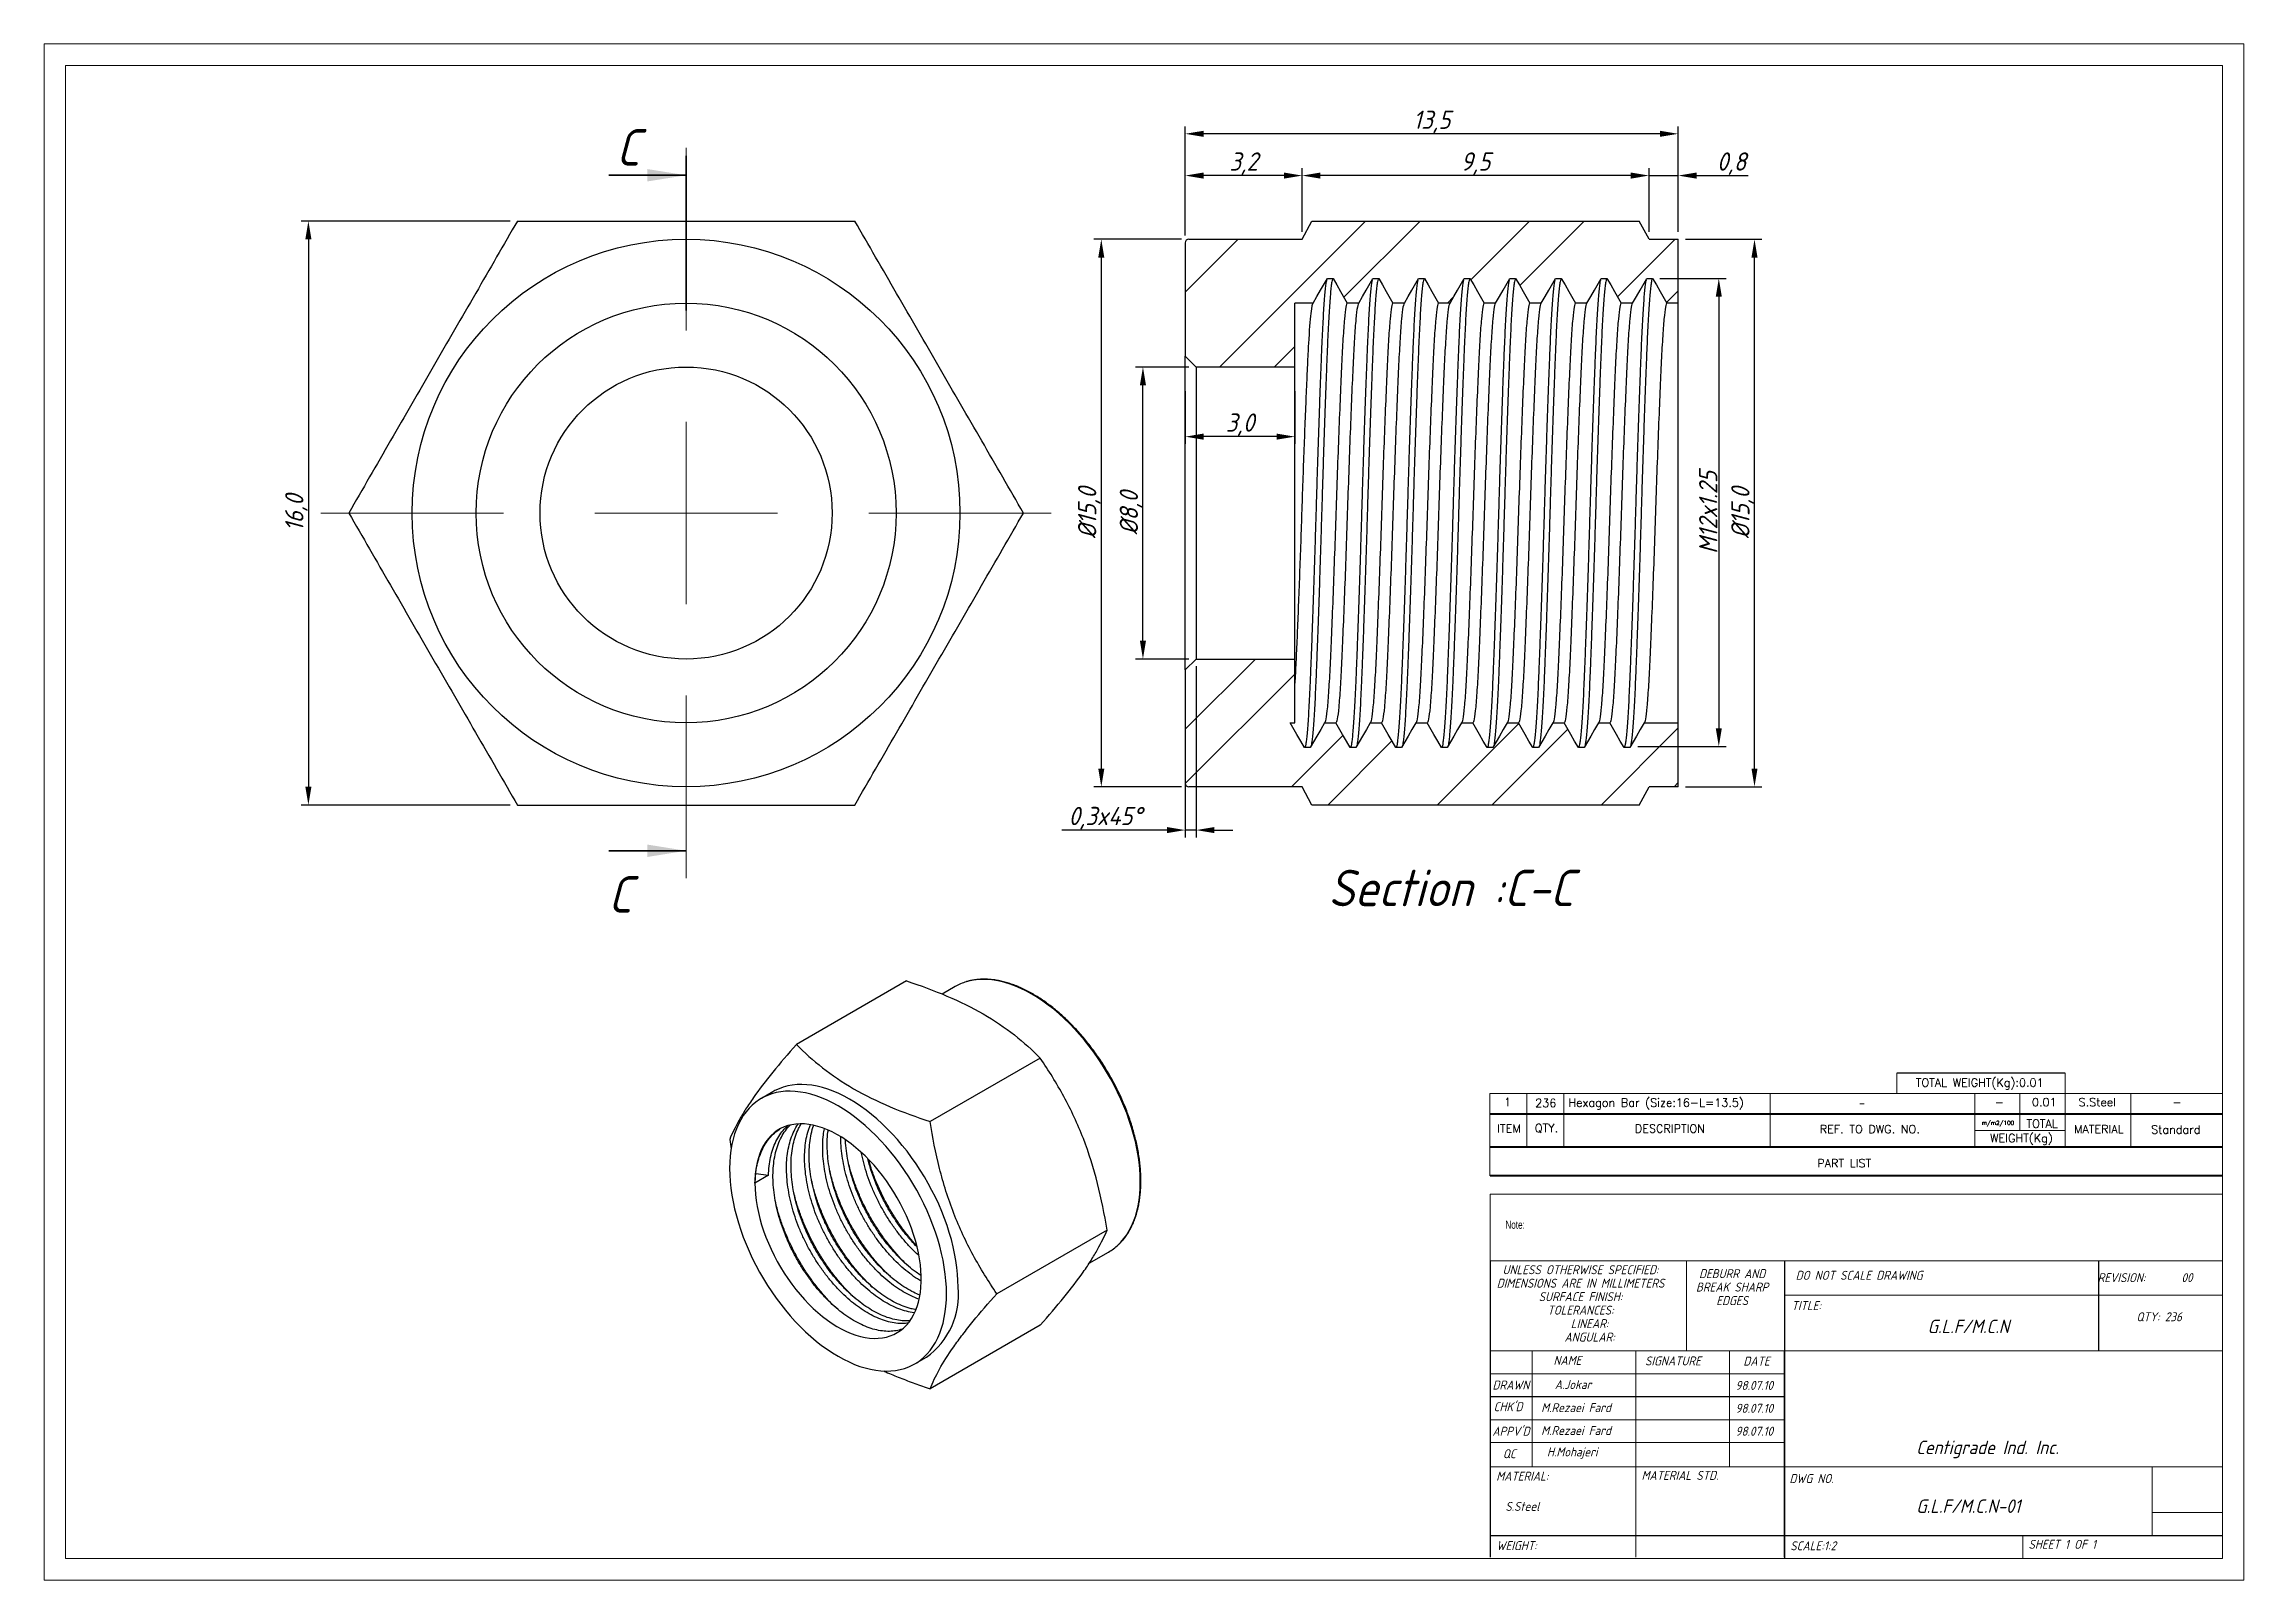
# Model space of a CAD drawing. Header units: millimetres. Extents: x 911 to 1769, y 571 to 864.
# Drawn here: x 911.1 to 971.4, y 591.9 to 633.9 of the extents above; entities that cross this region are included whole.
import ezdxf
from ezdxf.enums import TextEntityAlignment as Align

# ---------------------------------------------------------------- set-up
doc = ezdxf.new("R2010")
doc.units = ezdxf.units.MM
doc.linetypes.add('PHANTOM', pattern=[12.7, 6.35, -1.27, 1.27, -1.27, 1.27, -1.27])
doc.linetypes.add('SLD-Solid', pattern=[0])
doc.layers.add('title', color=7, linetype='Continuous', lineweight=15)
doc.styles.add('GENISO', font='geniso.shx', dxfattribs={"oblique": 15})
doc.styles.add('SLDTEXTSTYLE0', font='TXT', dxfattribs={"width": 0.75})
doc.styles.add('TITLE', font='romans.shx', dxfattribs={"height": 2.5})
doc.dimstyles.new('Scale', dxfattribs={"dimscale": 0.2, "dimtxt": 2.5, "dimasz": 2.5, "dimexe": 1, "dimexo": 1, "dimgap": 0.2, "dimtad": 1, "dimdec": 1, "dimzin": 0, "dimtxsty": 'GENISO', "dimcen": 2.5, "dimclrd": 1, "dimclre": 1, "dimclrt": 7, "dimadec": 0, "dimazin": 0, "dimtfac": 1, "dimtdec": 1, "dimtmove": 0, "dimatfit": 3, "dimfxl": 1, "dimtzin": 0, "dimlwd": -1, "dimlwe": -1, "dimarcsym": 0})
pattern_1 = [(45, (903.445, 540.3032), (-2.24506, 2.24506), []), (45, (904.9416, 540.3032), (-2.24506, 2.24506), [])]

msp = doc.modelspace()

# ---------------------------------------------------------------- texts
at = {"color": 7, "attachment_point": 5, "style": 'GENISO'}
for s, insert, char_height in [('C', (927.1220847, 631.1043954), 1), ('C', (926.9057646, 610.6393088), 1), ('Section :C-C', (949.6621335, 610.8144155), 1), ('DIMENSIONS ARE IN MILLIMETERS', (953.2135607, 599.9867764), 0.246092382), ('UNLESS OTHERWISE SPECIFIED:', (953.2135607, 600.355915), 0.246092382), ('DEBURR AND', (957.3644454, 600.2491042), 0.24609238), ('DO NOT SCALE DRAWING', (960.8406327, 600.2026283), 0.246092382), ('REVISION:       00', (968.6723552, 600.1393649), 0.246092382), ('SURFACE FINISH:', (953.2135607, 599.6176378), 0.246092382), ('BREAK SHARP', (957.3644454, 599.8799657), 0.246092382), ('EDGES', (957.3644454, 599.5108271), 0.24609238), ('TITLE:', (959.3955686, 599.3725018), 0.24609238), ('TOLERANCES:', (953.2135607, 599.2484993), 0.246092382), ('LINEAR:', (953.4627292, 598.8793607), 0.24609238), ('G.L.F/M.C.N', (963.8326562, 598.8026964), 0.369138573), ('\\pi-0.73828,l0.98437,t0.98437;QTY:^I236', (968.9339711, 599.0661434), 0.246092382), ('ANGULAR:', (953.4627292, 598.5102221), 0.24609238), ('NAME', (952.853596, 597.8724026), 0.24609238), ('SIGNATURE', (955.7441689, 597.8572052), 0.24609238), ('DATE', (958.0318719, 597.8513025), 0.24609238), ('DRAWN', (951.3058401, 597.1975514), 0.24609238), ('A.Jokar', (953.0094591, 597.2100743), 0.24609238), ('98.07.10', (957.970903, 597.1869901), 0.24609238), ("CHK'D", (951.2288424, 596.6034922), 0.24609238), ('M.Rezaei Fard', (953.0913963, 596.5779084), 0.246092382), ('98.07.10', (957.970903, 596.5594546), 0.24609238), ("APPV'D", (951.3089489, 595.931773), 0.24609238), ('M.Rezaei Fard', (953.0913963, 595.9503728), 0.246092382), ('98.07.10', (957.970903, 595.931919), 0.24609238), ('QC', (951.2611145, 595.3150824), 0.24609238), ('H.Mohajeri', (952.9867747, 595.3276612), 0.24609238), ('Centigrade Ind. Inc.', (964.3572926, 595.4327265), 0.369138573), ('MATERIAL:', (951.6201548, 594.6997175), 0.24609238), ('MATERIAL STD.', (955.9356601, 594.7209635), 0.246092382), ('DWG NO.', (959.5389452, 594.6355742), 0.24609238), ('G.L.F/M.C.N-01', (963.8326562, 593.8781837), 0.369138573), ('S.Steel', (951.6201548, 593.8718903), 0.24609238), ('WEIGHT:', (951.4634113, 592.7976014), 0.24609238), ('SCALE:1:2', (959.5835971, 592.7924097), 0.24609238), ('SHEET 1 OF 1', (966.4039707, 592.8327719), 0.246092382)]:
    msp.add_mtext(s, dxfattribs=dict(at, insert=insert, char_height=char_height))
at = {"color": 7, "linetype": 'Continuous', "lineweight": 15, "insert": (951.1570412, 601.6988659), "char_height": 0.22148314, "attachment_point": 1, "style": 'SLDTEXTSTYLE0'}
msp.add_mtext('Note:', dxfattribs=at)
at = {"layer": 'title', "color": 7, "style": 'TITLE'}
for s, height, p in [('TOTAL WEIGHT(Kg):0.01', 0.224997331, (964.1431798, 605.4663824)), ('m/m2/100', 0.11249867, (964.6410602, 604.3698522)), ('TOTAL', 0.22499733, (965.852175, 604.3584927))]:
    msp.add_text(s, height=height, dxfattribs=at).set_placement(p, align=Align.MIDDLE)
at = {"layer": 'title', "style": 'TITLE'}
msp.add_text('1', height=0.2249973, dxfattribs=at).set_placement((951.1177804, 604.8402903))
msp.add_text('236', height=0.22499733, dxfattribs=at).set_placement((952.2612554, 604.9240903), align=Align.MIDDLE)
at = {"layer": 'title', "color": 7, "style": 'TITLE'}
for s, height, p in [('Hexagon Bar (Size:16-L=13.5)', 0.224997331, (952.881696, 604.8212568)), ('-', 0.1619981, (960.8292549, 604.8321023))]:
    msp.add_text(s, height=height, dxfattribs=at).set_placement(p)
at = {"layer": 'title', "color": 0, "style": 'TITLE'}
for s, height, p in [('-', 0.2249973, (964.6779153, 604.9460184)), ('0.01', 0.22499733, (965.9116554, 604.9460184)), ('S.Steel', 0.22499733, (967.3626452, 604.9460184)), ('-', 0.2249973, (969.5475905, 604.9460184)), ('ITEM', 0.22499733, (951.2530865, 604.2256914)), ('QTY.', 0.22499733, (952.2805591, 604.2256914)), ('DESCRIPTION', 0.224997331, (955.6603653, 604.2220638)), ('REF. TO DWG. NO.', 0.224997331, (961.1333079, 604.2077364)), ('MATERIAL', 0.22499733, (967.4053947, 604.2077364)), ('Standard', 0.22499733, (969.5126137, 604.1957519)), ('WEIGHT(Kg)', 0.22499733, (965.286844, 603.946432)), ('PART LIST', 0.22499733, (960.4335878, 603.2746512))]:
    msp.add_text(s, height=height, dxfattribs=at).set_placement(p, align=Align.MIDDLE)

# ---------------------------------------------------------------- blocks, each defined once
blk = doc.blocks.new('SW_CENTERMARKSYMBOL_0')
at = {"color": 0, "linetype": 'Continuous', "lineweight": 0}
for p, q in [((0, 15), (0, 30)), ((0, 0), (0, 7.5)), ((-15, 0), (-30, 0)), ((0, 0), (-7.5, 0)), ((0, 0), (0, -7.5)), ((0, 0), (7.5, 0)), ((15, 0), (30, 0)), ((0, -15), (0, -30))]:
    blk.add_line(p, q, dxfattribs=at)
blk = doc.blocks.new('*D64')
at = {"color": 1, "transparency": 16777216}
for p, q in [((942.389, 628.687), (942.389, 631.676)), ((955.389, 631.476), (942.889, 631.476)), ((955.889, 628.787), (955.889, 631.676))]:
    blk.add_line(p, q, dxfattribs=at)
for points in [[(942.889, 631.559), (942.889, 631.393), (942.389, 631.476)], [(955.389, 631.559), (955.389, 631.393), (955.889, 631.476)]]:
    blk.add_solid(points, dxfattribs=at)
at = {"layer": 'Defpoints', "color": 0, "transparency": 16777216}
for p in [(942.389, 631.476), (942.389, 628.487), (955.889, 628.587)]:
    blk.add_point(p, dxfattribs=at)
at = {"color": 7, "transparency": 16777216, "insert": (949.139, 631.803), "char_height": 0.5, "attachment_point": 5, "style": 'GENISO'}
blk.add_mtext('13,5', dxfattribs=at)
blk = doc.blocks.new('*D65')
at = {"color": 1, "transparency": 16777216}
for p, q in [((954.589, 630.332), (954.089, 630.332)), ((955.089, 628.787), (955.089, 630.532)), ((955.089, 630.332), (955.889, 630.332)), ((955.889, 628.787), (955.889, 630.532)), ((956.389, 630.332), (957.808, 630.332))]:
    blk.add_line(p, q, dxfattribs=at)
for points in [[(954.589, 630.415), (954.589, 630.248), (955.089, 630.332)], [(956.389, 630.415), (956.389, 630.248), (955.889, 630.332)]]:
    blk.add_solid(points, dxfattribs=at)
at = {"layer": 'Defpoints', "color": 0, "transparency": 16777216}
for p in [(955.089, 630.332), (955.089, 628.587), (955.889, 628.587)]:
    blk.add_point(p, dxfattribs=at)
at = {"color": 7, "transparency": 16777216, "insert": (957.349, 630.659), "char_height": 0.5, "attachment_point": 5, "style": 'GENISO'}
blk.add_mtext('0,8', dxfattribs=at)
blk = doc.blocks.new('*D66')
at = {"color": 1, "transparency": 16777216}
for p, q in [((945.589, 628.787), (945.589, 630.532)), ((954.589, 630.332), (946.089, 630.332)), ((955.089, 628.787), (955.089, 630.532))]:
    blk.add_line(p, q, dxfattribs=at)
for points in [[(946.089, 630.415), (946.089, 630.248), (945.589, 630.332)], [(954.589, 630.415), (954.589, 630.248), (955.089, 630.332)]]:
    blk.add_solid(points, dxfattribs=at)
at = {"layer": 'Defpoints', "color": 0, "transparency": 16777216}
for p in [(945.589, 630.332), (945.589, 628.587), (955.089, 628.587)]:
    blk.add_point(p, dxfattribs=at)
at = {"color": 7, "transparency": 16777216, "insert": (950.339, 630.659), "char_height": 0.5, "attachment_point": 5, "style": 'GENISO'}
blk.add_mtext('9,5', dxfattribs=at)
blk = doc.blocks.new('*D67')
at = {"color": 1, "transparency": 16777216}
for p, q in [((942.389, 628.687), (942.389, 630.532)), ((945.089, 630.332), (942.889, 630.332)), ((945.589, 628.787), (945.589, 630.532))]:
    blk.add_line(p, q, dxfattribs=at)
for points in [[(942.889, 630.415), (942.889, 630.248), (942.389, 630.332)], [(945.089, 630.415), (945.089, 630.248), (945.589, 630.332)]]:
    blk.add_solid(points, dxfattribs=at)
at = {"layer": 'Defpoints', "color": 0, "transparency": 16777216}
for p in [(942.389, 630.332), (942.389, 628.487), (945.589, 628.587)]:
    blk.add_point(p, dxfattribs=at)
at = {"color": 7, "transparency": 16777216, "insert": (943.989, 630.659), "char_height": 0.5, "attachment_point": 5, "style": 'GENISO'}
blk.add_mtext('3,2', dxfattribs=at)
blk = doc.blocks.new('*D68')
at = {"color": 1, "transparency": 16777216}
for p, q in [((923.902, 629.087), (918.177, 629.087)), ((918.377, 628.587), (918.377, 613.587)), ((923.902, 613.087), (918.177, 613.087))]:
    blk.add_line(p, q, dxfattribs=at)
for points in [[(918.294, 628.587), (918.461, 628.587), (918.377, 629.087)], [(918.294, 613.587), (918.461, 613.587), (918.377, 613.087)]]:
    blk.add_solid(points, dxfattribs=at)
at = {"layer": 'Defpoints', "color": 0, "transparency": 16777216}
for p in [(924.102, 629.087), (918.377, 613.087), (924.102, 613.087)]:
    blk.add_point(p, dxfattribs=at)
at = {"color": 7, "transparency": 16777216, "insert": (918.05, 621.087), "char_height": 0.5, "attachment_point": 5, "rotation": 90, "style": 'GENISO'}
blk.add_mtext('16,0', dxfattribs=at)
blk = doc.blocks.new('*D69')
at = {"color": 1, "transparency": 16777216}
for p, q in [((942.289, 628.587), (939.89, 628.587)), ((940.09, 628.087), (940.09, 614.087)), ((942.289, 613.587), (939.89, 613.587))]:
    blk.add_line(p, q, dxfattribs=at)
for points in [[(940.007, 628.087), (940.173, 628.087), (940.09, 628.587)], [(940.007, 614.087), (940.173, 614.087), (940.09, 613.587)]]:
    blk.add_solid(points, dxfattribs=at)
at = {"layer": 'Defpoints', "color": 0, "transparency": 16777216}
for p in [(942.489, 628.587), (940.09, 613.587), (942.489, 613.587)]:
    blk.add_point(p, dxfattribs=at)
at = {"color": 7, "transparency": 16777216, "insert": (939.762, 621.087), "char_height": 0.5, "attachment_point": 5, "rotation": 90, "style": 'GENISO'}
blk.add_mtext('%%C15,0', dxfattribs=at)
blk = doc.blocks.new('*D70')
at = {"color": 1, "transparency": 16777216}
for p, q in [((942.489, 625.087), (941.031, 625.087)), ((941.231, 617.587), (941.231, 624.587)), ((942.489, 617.087), (941.031, 617.087))]:
    blk.add_line(p, q, dxfattribs=at)
for points in [[(941.147, 624.587), (941.314, 624.587), (941.231, 625.087)], [(941.147, 617.587), (941.314, 617.587), (941.231, 617.087)]]:
    blk.add_solid(points, dxfattribs=at)
at = {"layer": 'Defpoints', "color": 0, "transparency": 16777216}
for p in [(941.231, 625.087), (942.689, 625.087), (942.689, 617.087)]:
    blk.add_point(p, dxfattribs=at)
at = {"color": 7, "transparency": 16777216, "insert": (940.903, 621.087), "char_height": 0.5, "attachment_point": 5, "rotation": 90, "style": 'GENISO'}
blk.add_mtext('%%C8,0', dxfattribs=at)
blk = doc.blocks.new('*D71')
at = {"color": 1, "transparency": 16777216}
for p, q in [((942.389, 616.587), (942.389, 612.201)), ((942.689, 616.887), (942.689, 612.201)), ((941.889, 612.401), (939.006, 612.401)), ((942.689, 612.401), (942.389, 612.401)), ((943.189, 612.401), (943.689, 612.401))]:
    blk.add_line(p, q, dxfattribs=at)
for points in [[(941.889, 612.484), (941.889, 612.317), (942.389, 612.401)], [(943.189, 612.484), (943.189, 612.317), (942.689, 612.401)]]:
    blk.add_solid(points, dxfattribs=at)
at = {"layer": 'Defpoints', "color": 0, "transparency": 16777216}
for p in [(942.689, 617.087), (942.389, 616.787), (942.389, 612.401)]:
    blk.add_point(p, dxfattribs=at)
at = {"color": 7, "transparency": 16777216, "insert": (940.197, 612.728), "char_height": 0.5, "attachment_point": 5, "style": 'GENISO'}
blk.add_mtext('0,3x45%%D', dxfattribs=at)
blk = doc.blocks.new('*D72')
at = {"color": 1, "transparency": 16777216}
for p, q in [((942.389, 624.421), (942.389, 622.979)), ((945.389, 624.421), (945.389, 622.979)), ((944.889, 623.179), (942.889, 623.179))]:
    blk.add_line(p, q, dxfattribs=at)
for points in [[(942.889, 623.263), (942.889, 623.096), (942.389, 623.179)], [(944.889, 623.263), (944.889, 623.096), (945.389, 623.179)]]:
    blk.add_solid(points, dxfattribs=at)
at = {"layer": 'Defpoints', "color": 0, "transparency": 16777216}
for p in [(942.389, 624.621), (945.389, 624.621), (942.389, 623.179)]:
    blk.add_point(p, dxfattribs=at)
at = {"color": 7, "transparency": 16777216, "insert": (943.889, 623.507), "char_height": 0.5, "attachment_point": 5, "style": 'GENISO'}
blk.add_mtext('3,0', dxfattribs=at)
blk = doc.blocks.new('*D73')
at = {"color": 1, "transparency": 16777216}
for p, q in [((955.386, 627.514), (957.199, 627.514)), ((956.999, 627.014), (956.999, 615.192)), ((954.779, 614.692), (957.199, 614.692))]:
    blk.add_line(p, q, dxfattribs=at)
for points in [[(956.916, 627.014), (957.083, 627.014), (956.999, 627.514)], [(956.916, 615.192), (957.083, 615.192), (956.999, 614.692)]]:
    blk.add_solid(points, dxfattribs=at)
at = {"layer": 'Defpoints', "color": 0, "transparency": 16777216}
for p in [(955.186, 627.514), (954.579, 614.692), (956.999, 614.692)]:
    blk.add_point(p, dxfattribs=at)
at = {"color": 7, "transparency": 16777216, "insert": (956.709, 621.103), "char_height": 0.5, "attachment_point": 5, "rotation": 90, "style": 'GENISO'}
blk.add_mtext('M12x1.25', dxfattribs=at)
blk = doc.blocks.new('*D74')
at = {"color": 1, "transparency": 16777216}
for p, q in [((956.089, 628.587), (958.177, 628.587)), ((957.977, 614.087), (957.977, 628.087)), ((956.089, 613.587), (958.177, 613.587))]:
    blk.add_line(p, q, dxfattribs=at)
for points in [[(957.894, 628.087), (958.06, 628.087), (957.977, 628.587)], [(957.894, 614.087), (958.06, 614.087), (957.977, 613.587)]]:
    blk.add_solid(points, dxfattribs=at)
at = {"layer": 'Defpoints', "color": 0, "transparency": 16777216}
for p in [(955.889, 628.587), (957.977, 628.587), (955.889, 613.587)]:
    blk.add_point(p, dxfattribs=at)
at = {"color": 7, "transparency": 16777216, "insert": (957.649, 621.087), "char_height": 0.5, "attachment_point": 5, "rotation": 90, "style": 'GENISO'}
blk.add_mtext('%%C15,0', dxfattribs=at)

# ---------------------------------------------------------------- dimensions: what is measured, and where the dimension line sits
for base, p1, p2, picture, middle in [((942.3891627, 631.4759693), (955.8891627, 628.5872807), (942.3891627, 628.4872809), '*D64', (949.1391627, 631.8034693)), ((942.3891627, 630.3315327), (945.589163, 628.5872807), (942.3891627, 628.4872809), '*D67', (943.9891629, 630.6590819)), ((945.589163, 630.3315327), (955.0891627, 628.5872807), (945.589163, 628.5872807), '*D66', (950.3391629, 630.6589118)), ((942.3891629, 623.1794416), (945.3891624, 624.6207715), (942.3891629, 624.6207715), '*D72', (943.8891626, 623.5069416))]:
    dim = msp.add_linear_dim(base=base, p1=p1, p2=p2, dimstyle='Scale')
    dim.commit()
    dim.dimension.update_dxf_attribs({"geometry": picture, "text_midpoint": middle})
dim = msp.add_linear_dim(base=(955.0891627, 630.3315327), p1=(955.8891627, 628.5872807), p2=(955.0891627, 628.5872807), dimstyle='Scale')
dim.commit()
dim.dimension.update_dxf_attribs({"geometry": '*D65', "text_midpoint": (957.3487987, 630.3315327), "dimtype": 160})
dim = msp.add_linear_dim(base=(918.3773987, 613.0872809), p1=(924.101969, 629.0872809), p2=(924.101969, 613.0872809), angle=90, dimstyle='Scale')
dim.commit()
dim.dimension.update_dxf_attribs({"geometry": '*D68', "text_midpoint": (918.0498987, 621.0872809)})
dim = msp.add_linear_dim(base=(940.089948, 613.5872809), p1=(942.4891627, 628.5872807), p2=(942.4891627, 613.5872809), angle=90, text='%%C<>', dimstyle='Scale')
dim.commit()
dim.dimension.update_dxf_attribs({"geometry": '*D69', "text_midpoint": (940.089948, 621.0872808), "dimtype": 160})
for base, p1, p2, text, picture, middle in [((957.9769426, 628.5872807), (955.8891627, 613.587281), (955.8891627, 628.5872807), '%%C<>', '*D74', (957.6494426, 621.0872809)), ((956.9992031, 614.6924778), (955.1860377, 627.513863), (954.5793854, 614.6924778), 'M12x1.25', '*D73', (956.7091538, 621.1031704)), ((941.2306761, 625.0872811), (942.6891623, 617.0872807), (942.6891623, 625.0872811), '%%C<>', '*D70', (940.9031761, 621.0872809))]:
    dim = msp.add_linear_dim(base=base, p1=p1, p2=p2, angle=90, text=text, dimstyle='Scale')
    dim.commit()
    dim.dimension.update_dxf_attribs({"geometry": picture, "text_midpoint": middle})
dim = msp.add_linear_dim(base=(942.3891629, 612.400662), p1=(942.6891623, 617.0872807), p2=(942.3891629, 616.7872807), text='<>x45%%D', dimstyle='Scale')
dim.commit()
dim.dimension.update_dxf_attribs({"geometry": '*D71', "text_midpoint": (940.1973471, 612.728162)})

# ---------------------------------------------------------------- hatches: boundary and pattern name
at = {"linetype": 'Continuous', "lineweight": 18, "true_color": 0xf26722}
h = msp.add_hatch(dxfattribs=at)
h.set_pattern_fill('ANSI32', color=30, scale=0.333333, style=0)
h.set_pattern_definition(pattern_1)
edge = h.paths.add_edge_path(flags=0)
edge.add_line((953.3891627, 626.8372809), (953.7797877, 627.5138632))
edge.add_line((953.7797877, 627.5138632), (953.9360377, 627.5138632))
edge.add_line((953.9360377, 627.5138632), (954.3266627, 626.8372809))
edge.add_line((954.3266627, 626.8372809), (954.6391627, 626.8372809))
edge.add_line((954.6391627, 626.8372809), (955.0297877, 627.5138632))
edge.add_line((955.0297877, 627.5138632), (955.1860377, 627.5138632))
edge.add_line((955.1860377, 627.5138632), (955.5766627, 626.8372809))
edge.add_line((955.5766627, 626.8372809), (955.8891627, 626.8372809))
edge.add_line((955.8891627, 626.8372809), (955.8891627, 628.5872809))
edge.add_line((955.8891627, 628.5872809), (955.0891627, 628.5872809))
edge.add_line((955.0891627, 628.5872809), (954.8186529, 629.0872809))
edge.add_line((954.8186529, 629.0872809), (945.8596725, 629.0872809))
edge.add_line((945.8596725, 629.0872809), (945.5891627, 628.5872809))
edge.add_line((945.5891627, 628.5872809), (942.4891627, 628.5872809))
edge.add_arc((942.4891627, 628.4872809), 0.1, 90, 180)
edge.add_line((942.3891627, 628.4872809), (942.3891627, 625.3872809))
edge.add_line((942.3891627, 625.3872809), (942.6891627, 625.0872809))
edge.add_line((942.6891627, 625.0872809), (945.3891627, 625.0872809))
edge.add_line((945.3891627, 625.0872809), (945.3891627, 626.8372809))
edge.add_line((945.3891627, 626.8372809), (945.8891627, 626.8372809))
edge.add_line((945.8891627, 626.8372809), (946.2797877, 627.5138632))
edge.add_line((946.2797877, 627.5138632), (946.4360377, 627.5138632))
edge.add_line((946.4360377, 627.5138632), (946.8266627, 626.8372809))
edge.add_line((946.8266627, 626.8372809), (947.1391627, 626.8372809))
edge.add_line((947.1391627, 626.8372809), (947.5297877, 627.5138632))
edge.add_line((947.5297877, 627.5138632), (947.6860377, 627.5138632))
edge.add_line((947.6860377, 627.5138632), (948.0766627, 626.8372809))
edge.add_line((948.0766627, 626.8372809), (948.3891627, 626.8372809))
edge.add_line((948.3891627, 626.8372809), (948.7797877, 627.5138632))
edge.add_line((948.7797877, 627.5138632), (948.9360377, 627.5138632))
edge.add_line((948.9360377, 627.5138632), (949.3266627, 626.8372809))
edge.add_line((949.3266627, 626.8372809), (949.6391627, 626.8372809))
edge.add_line((949.6391627, 626.8372809), (950.0297877, 627.5138632))
edge.add_line((950.0297877, 627.5138632), (950.1860377, 627.5138632))
edge.add_line((950.1860377, 627.5138632), (950.5766627, 626.8372809))
edge.add_line((950.5766627, 626.8372809), (950.8891627, 626.8372809))
edge.add_line((950.8891627, 626.8372809), (951.2797877, 627.5138632))
edge.add_line((951.2797877, 627.5138632), (951.4360377, 627.5138632))
edge.add_line((951.4360377, 627.5138632), (951.8266627, 626.8372809))
edge.add_line((951.8266627, 626.8372809), (952.1391627, 626.8372809))
edge.add_line((952.1391627, 626.8372809), (952.5297877, 627.5138632))
edge.add_line((952.5297877, 627.5138632), (952.6860377, 627.5138632))
edge.add_line((952.6860377, 627.5138632), (953.0766627, 626.8372809))
edge.add_line((953.0766627, 626.8372809), (953.3891627, 626.8372809))
h = msp.add_hatch(dxfattribs=at)
h.set_pattern_fill('ANSI32', color=30, scale=0.333333, style=0)
h.set_pattern_definition(pattern_1)
edge = h.paths.add_edge_path(flags=0)
edge.add_line((953.3110377, 614.6606985), (953.1547877, 614.6606985))
edge.add_line((953.1547877, 614.6606985), (952.7641627, 615.3372809))
edge.add_line((952.7641627, 615.3372809), (952.4516627, 615.3372809))
edge.add_line((952.4516627, 615.3372809), (952.0610377, 614.6606985))
edge.add_line((952.0610377, 614.6606985), (951.9047877, 614.6606985))
edge.add_line((951.9047877, 614.6606985), (951.5141627, 615.3372809))
edge.add_line((951.5141627, 615.3372809), (951.2016627, 615.3372809))
edge.add_line((951.2016627, 615.3372809), (950.8110377, 614.6606985))
edge.add_line((950.8110377, 614.6606985), (950.6547877, 614.6606985))
edge.add_line((950.6547877, 614.6606985), (950.2641627, 615.3372809))
edge.add_line((950.2641627, 615.3372809), (949.9516627, 615.3372809))
edge.add_line((949.9516627, 615.3372809), (949.5610377, 614.6606985))
edge.add_line((949.5610377, 614.6606985), (949.4047877, 614.6606985))
edge.add_line((949.4047877, 614.6606985), (949.0141627, 615.3372809))
edge.add_line((949.0141627, 615.3372809), (948.7016627, 615.3372809))
edge.add_line((948.7016627, 615.3372809), (948.3110377, 614.6606985))
edge.add_line((948.3110377, 614.6606985), (948.1547877, 614.6606985))
edge.add_line((948.1547877, 614.6606985), (947.7641627, 615.3372809))
edge.add_line((947.7641627, 615.3372809), (947.4516627, 615.3372809))
edge.add_line((947.4516627, 615.3372809), (947.0610377, 614.6606985))
edge.add_line((947.0610377, 614.6606985), (946.9047877, 614.6606985))
edge.add_line((946.9047877, 614.6606985), (946.5141627, 615.3372809))
edge.add_line((946.5141627, 615.3372809), (946.2016627, 615.3372809))
edge.add_line((946.2016627, 615.3372809), (945.8110377, 614.6606985))
edge.add_line((945.8110377, 614.6606985), (945.6547877, 614.6606985))
edge.add_line((945.6547877, 614.6606985), (945.2641627, 615.3372809))
edge.add_line((945.2641627, 615.3372809), (945.3891627, 615.3372809))
edge.add_line((945.3891627, 615.3372809), (945.3891627, 617.0872809))
edge.add_line((945.3891627, 617.0872809), (942.6891627, 617.0872809))
edge.add_line((942.6891627, 617.0872809), (942.3891627, 616.7872809))
edge.add_line((942.3891627, 616.7872809), (942.3891627, 613.6872809))
edge.add_arc((942.4891627, 613.6872809), 0.1, 180, 270)
edge.add_line((942.4891627, 613.5872809), (945.5891627, 613.5872809))
edge.add_line((945.5891627, 613.5872809), (945.8596725, 613.0872809))
edge.add_line((945.8596725, 613.0872809), (954.8186529, 613.0872809))
edge.add_line((954.8186529, 613.0872809), (955.0891627, 613.5872809))
edge.add_line((955.0891627, 613.5872809), (955.8891627, 613.5872809))
edge.add_line((955.8891627, 613.5872809), (955.8891627, 615.3372809))
edge.add_line((955.8891627, 615.3372809), (954.9516627, 615.3372809))
edge.add_line((954.9516627, 615.3372809), (954.5610377, 614.6606985))
edge.add_line((954.5610377, 614.6606985), (954.4047877, 614.6606985))
edge.add_line((954.4047877, 614.6606985), (954.0141627, 615.3372809))
edge.add_line((954.0141627, 615.3372809), (953.7016627, 615.3372809))
edge.add_line((953.7016627, 615.3372809), (953.3110377, 614.6606985))

# ---------------------------------------------------------------- linework, layer by layer
at = {"color": 240, "linetype": 'PHANTOM', "lineweight": 35, "true_color": 0xed1f24}
msp.add_line((928.7207711, 626.6364475), (928.7207711, 630.8697809), dxfattribs=at)
at = {"color": 240, "linetype": 'Continuous', "lineweight": 35, "true_color": 0xed1f24}
for p, q in [((926.6041045, 630.3406142), (928.7207711, 630.3406142)), ((926.6041045, 611.8339475), (928.7207711, 611.8339475))]:
    msp.add_line(p, q, dxfattribs=at)
at = {"color": 5, "linetype": 'Continuous', "lineweight": 25}
for p, q in [((945.589163, 628.5872807), (945.8596722, 629.0872812)), ((945.8596722, 629.0872812), (954.8186529, 629.0872812)), ((955.0891627, 628.5872807), (954.8186529, 629.0872812)), ((942.3891629, 628.4872809), (942.3891629, 625.387281)), ((942.4891627, 628.5872807), (945.589163, 628.5872807)), ((955.0891627, 628.5872807), (955.8891627, 628.5872807)), ((955.8891627, 626.8372809), (955.8891627, 628.5872807)), ((946.2797881, 627.513863), (946.4360379, 627.513863)), ((947.5297878, 627.513863), (947.6860377, 627.513863)), ((948.7797875, 627.513863), (948.9360379, 627.513863)), ((950.0297877, 627.513863), (950.1860376, 627.513863)), ((951.2797877, 627.513863), (951.4360378, 627.513863)), ((952.5297877, 627.513863), (952.6860378, 627.513863)), ((953.7797877, 627.513863), (953.9360377, 627.513863)), ((955.0297877, 627.513863), (955.1860377, 627.513863)), ((945.8891625, 626.8372809), (945.3891624, 626.8372809)), ((945.3891624, 625.0872811), (945.3891624, 626.8372809)), ((947.1391632, 626.8372809), (946.8266625, 626.8372809)), ((948.3891629, 626.8372809), (948.0766627, 626.8372809)), ((949.6391627, 626.8372809), (949.3266625, 626.8372809)), ((950.8891629, 626.8372809), (950.5766627, 626.8372809)), ((952.1391626, 626.8372809), (951.8266627, 626.8372809)), ((953.3891627, 626.8372809), (953.0766626, 626.8372809)), ((954.6391627, 626.8372809), (954.3266627, 626.8372809)), ((955.8891627, 626.8372809), (955.5766627, 626.8372809)), ((955.8891627, 615.3372809), (955.8891627, 626.8372809)), ((942.3891629, 625.387281), (942.6891623, 625.0872811)), ((942.3891629, 616.7872807), (942.3891629, 625.387281)), ((945.3891624, 625.0872811), (942.6891623, 625.0872811)), ((942.6891623, 625.0872811), (942.6891623, 617.0872807)), ((945.3891624, 617.0872807), (945.3891624, 625.0872811)), ((942.6891623, 617.0872807), (942.3891629, 616.7872807)), ((942.6891623, 617.0872807), (945.3891624, 617.0872807)), ((945.3891624, 615.3372809), (945.3891624, 617.0872807)), ((942.3891629, 616.7872807), (942.3891629, 613.6872809)), ((945.2641631, 615.3372809), (945.3891624, 615.3372809)), ((946.2016631, 615.3372809), (946.5141628, 615.3372809)), ((947.4516629, 615.3372809), (947.7641626, 615.3372809)), ((948.7016626, 615.3372809), (949.0141628, 615.3372809)), ((949.9516628, 615.3372809), (950.2641625, 615.3372809)), ((951.2016628, 615.3372809), (951.5141627, 615.3372809)), ((952.4516628, 615.3372809), (952.7641627, 615.3372809)), ((953.7016627, 615.3372809), (954.0141627, 615.3372809)), ((954.9516627, 615.3372809), (955.8891627, 615.3372809)), ((955.8891627, 613.587281), (955.8891627, 615.3372809)), ((945.8110376, 614.6606988), (945.6547877, 614.6606988)), ((947.0610373, 614.6606988), (946.9047875, 614.6606988)), ((948.3110375, 614.6606988), (948.1547877, 614.6606988)), ((949.5610377, 614.6606988), (949.4047879, 614.6606988)), ((950.8110379, 614.6606988), (950.6547876, 614.6606988)), ((952.0610377, 614.6606988), (951.9047878, 614.6606988)), ((953.3110378, 614.6606988), (953.1547877, 614.6606988)), ((954.5610377, 614.6606988), (954.4047877, 614.6606988)), ((945.589163, 613.587281), (942.4891627, 613.587281)), ((945.8596722, 613.0872805), (945.589163, 613.587281)), ((954.8186529, 613.0872805), (955.0891627, 613.587281)), ((955.8891627, 613.587281), (955.0891627, 613.587281)), ((954.8186529, 613.0872805), (945.8596722, 613.0872805)), ((934.7598478, 608.2672915), (931.7425437, 606.5254389)), ((936.0887603, 608.1143007), (935.7328721, 607.9088508)), ((938.4177525, 606.1556281), (935.4004483, 604.4137755)), ((931.0994148, 605.2340129), (930.782631, 605.0511375)), ((929.9135914, 603.9231676), (929.9573658, 603.6697569)), ((930.9768075, 602.9424565), (930.6055764, 602.7281494)), ((930.6263457, 602.9966673), (930.9768075, 602.9424565)), ((940.2467048, 601.4416934), (937.2294006, 599.6998408)), ((939.7597262, 600.5342827), (940.2884188, 600.8394905)), ((938.4177525, 598.8394221), (935.4004483, 597.0975695)), ((934.9822895, 597.7763272), (935.2990734, 597.9592026))]:
    msp.add_line(p, q, dxfattribs=at)
msp.add_line((966.4823127, 605.7436588), (961.8723895, 605.7436588))
at = {"color": 7, "linetype": 'SLD-Solid', "lineweight": 15}
for p, q in [((950.7388396, 602.4269115), (970.7904469, 602.4269115)), ((950.7388396, 602.4269115), (950.7388396, 600.6038091)), ((950.7388396, 600.6038091), (970.7904469, 600.6038091)), ((956.1134973, 600.6038091), (956.1134973, 598.1305806)), ((970.7904469, 599.6625057), (958.8008261, 599.6625057)), ((970.7904469, 598.1305806), (950.7388396, 598.1305806)), ((951.890552, 598.1305806), (951.890552, 594.9559889)), ((954.7242003, 598.1305806), (954.7242003, 592.4827605)), ((957.2945821, 598.1305806), (957.2945821, 594.9559889)), ((958.8008261, 597.5030451), (950.7388396, 597.5030451)), ((958.8008261, 596.2479739), (950.7388396, 596.2479739)), ((958.8008261, 595.6204383), (950.7388396, 595.6204383)), ((952.2744561, 594.9559889), (950.7388396, 594.9559889)), ((952.2744561, 594.9559889), (970.7904469, 594.9559889)), ((968.8709263, 593.0733822), (968.8709263, 594.9559889)), ((970.7904469, 593.7009178), (968.8709263, 593.7009178)), ((965.327196, 592.4458466), (965.327196, 593.0733822))]:
    msp.add_line(p, q, dxfattribs=at)
at = {"color": 7}
for p, q in [((950.7388396, 600.6038091), (950.7388396, 592.4827605)), ((958.8008261, 600.6038091), (958.8008261, 592.4458466)), ((967.4076649, 598.1305806), (967.4076649, 600.6038091)), ((958.8008261, 592.4827605), (958.8008261, 598.1305806)), ((958.8008261, 596.8755095), (950.7388396, 596.8755095)), ((950.7388396, 593.0733822), (970.7904469, 593.0733822))]:
    msp.add_line(p, q, dxfattribs=at)
at = {"color": 7, "linetype": 'SLD-Solid', "lineweight": 15}
for points in [[(911.1376536, 633.9370222), (971.3810686, 633.9370222), (971.3810686, 591.8552249), (911.1376536, 591.8552249)], [(911.7282753, 633.3464005), (970.7904469, 633.3464005), (970.7904469, 592.4458466), (911.7282753, 592.4458466)]]:
    msp.add_lwpolyline(points, close=True, dxfattribs=at)
at = {"color": 5, "linetype": 'Continuous', "lineweight": 25, "flags": 128}
for points in [[(945.8891625, 626.8372809), (945.9929118, 627.01698), (946.0966612, 627.1966792), (946.2797881, 627.513863)], [(946.4360379, 627.513863), (946.5397872, 627.3341643), (946.6435366, 627.1544651), (946.8266625, 626.8372809)], [(947.1391632, 626.8372809), (947.2429125, 627.01698), (947.3466614, 627.1966792), (947.5297878, 627.513863)], [(947.6860377, 627.513863), (947.789787, 627.3341643), (947.8935363, 627.1544651), (948.0766627, 626.8372809)], [(948.3891629, 626.8372809), (948.4929122, 627.01698), (948.5966616, 627.1966792), (948.7797875, 627.513863)], [(948.9360379, 627.513863), (949.0397872, 627.3341643), (949.1435365, 627.1544651), (949.3266625, 626.8372809)], [(949.6391627, 626.8372809), (949.742912, 627.01698), (949.8466613, 627.1966792), (950.0297877, 627.513863)], [(950.1860376, 627.513863), (950.2897869, 627.3341643), (950.3935363, 627.1544651), (950.5766627, 626.8372809)], [(950.8891629, 626.8372809), (950.9929122, 627.01698), (951.0966615, 627.1966792), (951.2797877, 627.513863)], [(951.4360378, 627.513863), (951.5397871, 627.3341643), (951.6435365, 627.1544651), (951.8266627, 626.8372809)], [(952.1391626, 626.8372809), (952.2429122, 627.01698), (952.3466615, 627.1966792), (952.5297877, 627.513863)], [(952.6860378, 627.513863), (952.7897871, 627.3341643), (952.8935364, 627.1544651), (953.0766626, 626.8372809)], [(953.3891627, 626.8372809), (953.492912, 627.01698), (953.5966615, 627.1966792), (953.7797877, 627.513863)], [(953.9360377, 627.513863), (954.0397871, 627.3341643), (954.1435364, 627.1544651), (954.3266627, 626.8372809)], [(954.6391627, 626.8372809), (954.742912, 627.01698), (954.8466614, 627.1966792), (955.0297877, 627.513863)], [(955.1860377, 627.513863), (955.2897871, 627.3341643), (955.3935364, 627.1544651), (955.5766627, 626.8372809)], [(945.6547877, 614.6606988), (945.5510384, 614.8403974), (945.4472891, 615.0200966), (945.2641631, 615.3372809)], [(946.2016631, 615.3372809), (946.0979138, 615.1575817), (945.9941645, 614.9778825), (945.8110376, 614.6606988)], [(946.9047875, 614.6606988), (946.8010381, 614.8403974), (946.6972888, 615.0200966), (946.5141628, 615.3372809)], [(947.4516629, 615.3372809), (947.3479135, 615.1575817), (947.2441642, 614.9778825), (947.0610373, 614.6606988)], [(948.1547877, 614.6606988), (948.0510383, 614.8403974), (947.947289, 615.0200966), (947.7641626, 615.3372809)], [(948.7016626, 615.3372809), (948.5979133, 615.1575817), (948.4941639, 614.9778825), (948.3110375, 614.6606988)], [(949.4047879, 614.6606988), (949.3010385, 614.8403974), (949.1972892, 615.0200966), (949.0141628, 615.3372809)], [(949.9516628, 615.3372809), (949.8479135, 615.1575817), (949.7441641, 614.9778825), (949.5610377, 614.6606988)], [(950.6547876, 614.6606988), (950.5510383, 614.8403974), (950.4472889, 615.0200966), (950.2641625, 615.3372809)], [(951.2016628, 615.3372809), (951.0979132, 615.1575817), (950.9941639, 614.9778825), (950.8110379, 614.6606988)], [(951.9047878, 614.6606988), (951.8010383, 614.8403974), (951.6972889, 615.0200966), (951.5141627, 615.3372809)], [(952.4516628, 615.3372809), (952.3479134, 615.1575817), (952.2441641, 614.9778825), (952.0610377, 614.6606988)], [(953.1547877, 614.6606988), (953.0510385, 614.8403974), (952.9472891, 615.0200966), (952.7641627, 615.3372809)], [(953.7016627, 615.3372809), (953.5979134, 615.1575817), (953.4941639, 614.9778825), (953.3110378, 614.6606988)], [(954.4047877, 614.6606988), (954.3010384, 614.8403974), (954.197289, 615.0200966), (954.0141627, 615.3372809)], [(954.9516627, 615.3372809), (954.8479134, 615.1575817), (954.744164, 614.9778825), (954.5610377, 614.6606988)], [(940.5507912, 601.034651), (940.6261327, 601.1105838), (940.7089343, 601.2078645), (940.7852665, 601.3135367), (940.8549329, 601.4273291), (940.9177551, 601.5489497), (940.9735712, 601.6780865), (941.0222385, 601.8144076), (941.0636318, 601.9575633), (941.0976451, 602.1071861), (941.1241907, 602.2628919), (941.1432007, 602.424281), (941.1546262, 602.5909392), (941.158438, 602.7624386), (941.1546262, 602.9383389), (941.1432007, 603.1181887), (941.1241907, 603.3015263), (941.0976451, 603.4878811), (941.0636318, 603.6767747), (941.0222385, 603.8677221), (940.9735712, 604.0602333), (940.9177551, 604.2538139), (940.8549329, 604.4479675), (940.7852665, 604.642195), (940.7089343, 604.8359985), (940.6261327, 605.02888), (940.5370737, 605.2203445), (940.4419862, 605.4099006), (940.3411143, 605.5970618), (940.2347169, 605.7813475), (940.1230671, 605.9622848), (940.0064516, 606.139409), (939.8851696, 606.3122656), (939.7595326, 606.4804106), (939.6298628, 606.643413), (939.4964935, 606.8008536), (939.3597667, 606.9523291), (939.2200335, 607.0974497), (939.0776526, 607.2358436), (938.9329896, 607.3671553), (938.7864156, 607.4910479), (938.6383071, 607.6072031), (938.4890441, 607.7153227), (938.3390099, 607.8151294), (938.1885895, 607.9063669), (938.0381692, 607.988801), (937.888135, 608.0622202), (937.738872, 608.1264359), (937.5907635, 608.1812832), (937.4441895, 608.2266213), (937.2995264, 608.262334), (937.1571456, 608.2883296), (937.0174124, 608.3045414), (936.8806856, 608.3109274), (936.7473163, 608.3074716), (936.6176465, 608.2941828), (936.4920094, 608.2710953), (936.3937707, 608.2453552)], [(935.8523087, 599.6992753), (935.8484969, 599.8751757), (935.8370714, 600.0550255), (935.8180615, 600.2383631), (935.7915158, 600.4247178), (935.7575025, 600.6136114), (935.7161092, 600.8045589), (935.667442, 600.99707), (935.6116258, 601.1906507), (935.5488037, 601.3848043), (935.4791372, 601.5790318), (935.402805, 601.7728353), (935.3200034, 601.9657167), (935.2309444, 602.1571813), (935.1358569, 602.3467374), (935.034985, 602.5338986), (934.9285876, 602.7181843), (934.8169378, 602.8991215), (934.7003223, 603.0762458), (934.5790404, 603.2491024), (934.4534033, 603.4172474), (934.3237335, 603.5802497), (934.1903642, 603.7376904), (934.0536374, 603.8891658), (933.9139042, 604.0342865), (933.7715234, 604.1726804), (933.6268603, 604.3039921), (933.4802863, 604.4278846), (933.3321778, 604.5440398), (933.1829148, 604.6521595), (933.0328806, 604.7519662), (932.8824603, 604.8432037), (932.7320399, 604.9256378), (932.5820057, 604.999057), (932.4327427, 605.0632727), (932.2846342, 605.1181199), (932.1380602, 605.163458), (931.9933972, 605.1991708), (931.8510163, 605.2251663), (931.7112831, 605.2413781), (931.5745563, 605.2477642), (931.441187, 605.2443084), (931.3115172, 605.2310196), (931.1858801, 605.207932), (931.0645982, 605.1751046), (930.9479827, 605.1326218), (930.8363329, 605.0805927), (930.7299355, 605.0191508), (930.6290636, 604.9484538), (930.5339761, 604.8686834), (930.4449171, 604.7800441), (930.3621155, 604.6827634), (930.2857833, 604.5770912), (930.2161169, 604.4632988), (930.1532947, 604.3416782), (930.0974786, 604.2125415), (930.0488113, 604.0762203), (930.007418, 603.9330646), (929.9734047, 603.7834418), (929.9468591, 603.6277361), (929.9278491, 603.4663469), (929.9164236, 603.2996887), (929.9126118, 603.1281893), (929.9164236, 602.952289), (929.9278491, 602.7724392), (929.9468591, 602.5891016), (929.9734047, 602.4027468), (930.007418, 602.2138533), (930.0488113, 602.0229058), (930.0974786, 601.8303946), (930.1532947, 601.636814), (930.2161169, 601.4426604), (930.2857833, 601.2484329), (930.3621155, 601.0546294), (930.4449171, 600.861748), (930.5339761, 600.6702834), (930.6290636, 600.4807273), (930.7299355, 600.2935661), (930.8363329, 600.1092804), (930.9479827, 599.9283432), (931.0645982, 599.7512189), (931.1858801, 599.5783623), (931.3115172, 599.4102173), (931.441187, 599.2472149), (931.5745563, 599.0897743), (931.7112831, 598.9382989), (931.8510163, 598.7931782), (931.9933972, 598.6547843), (932.1380602, 598.5234726), (932.2846342, 598.3995801), (932.4327427, 598.2834248), (932.5820057, 598.1753052), (932.7320399, 598.0754985), (932.8824603, 597.984261), (933.0328806, 597.9018269), (933.1829148, 597.8284077), (933.3321778, 597.764192), (933.4802863, 597.7093448), (933.6268603, 597.6640066), (933.7715234, 597.6282939), (933.9139042, 597.6022984), (934.0536374, 597.5860865), (934.1903642, 597.5797005), (934.3237335, 597.5831563), (934.4534033, 597.5964451), (934.5790404, 597.6195326), (934.7003223, 597.6523601), (934.8169378, 597.6948429), (934.9285876, 597.746872), (935.034985, 597.8083139), (935.1358569, 597.8790109), (935.2309444, 597.9587813), (935.3200034, 598.0474205), (935.402805, 598.1447013), (935.4791372, 598.2503735), (935.5488037, 598.3641659), (935.6116258, 598.4857865), (935.667442, 598.6149232), (935.7161092, 598.7512444), (935.7575025, 598.8944001), (935.7915158, 599.0440228), (935.8180615, 599.1997286), (935.8370714, 599.3611178), (935.8484969, 599.527776), (935.8523087, 599.6992753)], [(936.1690925, 599.8821508), (936.1652807, 600.0580511), (936.1538552, 600.2379009), (936.1348453, 600.4212385), (936.1082996, 600.6075933), (936.0742864, 600.7964868), (936.032893, 600.9874343), (935.9842258, 601.1799454), (935.9284096, 601.3735261), (935.8655875, 601.5676797), (935.7959211, 601.7619072), (935.7195889, 601.9557107), (935.6367872, 602.1485921), (935.5477283, 602.3400567), (935.4526408, 602.5296128), (935.3517689, 602.716774), (935.2453715, 602.9010597), (935.1337216, 603.0819969), (935.0171061, 603.2591212), (934.8958242, 603.4319778), (934.7701871, 603.6001228), (934.6405173, 603.7631251), (934.507148, 603.9205658), (934.3704212, 604.0720412), (934.230688, 604.2171619), (934.0883072, 604.3555558), (933.9436441, 604.4868675), (933.7970702, 604.61076), (933.6489616, 604.7269153), (933.4996987, 604.8350349), (933.3496644, 604.9348416), (933.1992441, 605.0260791), (933.0488237, 605.1085132), (932.8987895, 605.1819324), (932.7495265, 605.2461481), (932.601418, 605.3009953), (932.4548441, 605.3463335), (932.310181, 605.3820462), (932.1678001, 605.4080417), (932.028067, 605.4242535), (931.8913401, 605.4306396), (931.7579708, 605.4271838), (931.6283011, 605.413895), (931.502664, 605.3908075), (931.381382, 605.35798), (931.2647665, 605.3154972), (931.1531167, 605.2634681), (931.0994148, 605.2340129)], [(930.6055764, 602.7281494), (930.6093581, 602.5744893), (930.6206911, 602.4169731), (930.6395373, 602.2561244), (930.6658342, 602.0924773), (930.6994945, 601.9265756), (930.7404064, 601.7589702), (930.788434, 601.5902179), (930.8434178, 601.4208794), (930.9051751, 601.2515172), (930.9735008, 601.0826937), (931.0481677, 600.91497), (931.128928, 600.7489031), (931.2155133, 600.5850449), (931.3076361, 600.4239393), (931.4049904, 600.2661217), (931.5072526, 600.1121163), (931.6140831, 599.9624348), (931.7251271, 599.8175744), (931.8400155, 599.6780161), (931.9583669, 599.5442238), (932.0797881, 599.416642), (932.2038756, 599.2956941), (932.3302173, 599.1817822), (932.4583935, 599.0752846), (932.5879784, 598.976555), (932.7185416, 598.8859216), (932.8496493, 598.8036853), (932.9808659, 598.7301193), (933.1117557, 598.6654679), (933.2418838, 598.6099461), (933.3708179, 598.5637383), (933.4981298, 598.5269975), (933.6233964, 598.4998465), (933.7462018, 598.482375), (933.8661378, 598.4746411), (933.9828061, 598.4766707), (934.0958194, 598.4884568), (934.2048018, 598.5099604), (934.3093917, 598.5411102), (934.4092414, 598.5818025), (934.5040192, 598.6319022), (934.5934104, 598.6912427), (934.677118, 598.7596271), (934.7548639, 598.8368282), (934.8263899, 598.9225896), (934.8914584, 599.0166262), (934.9498532, 599.1186257), (935.0013802, 599.2282495), (935.0458686, 599.3451331), (935.0831703, 599.4688884), (935.1131613, 599.5991043), (935.1357422, 599.7353483), (935.1508381, 599.8771675), (935.1583985, 600.0240912), (935.1583985, 600.1756311), (935.1508381, 600.3312839), (935.1357422, 600.4905324), (935.1131613, 600.6528477), (935.0831703, 600.8176906), (935.0458686, 600.9845135), (935.0013802, 601.1527622), (934.9498532, 601.3218778), (934.8914584, 601.4912986), (934.8263899, 601.6604617), (934.7548639, 601.8288052), (934.677118, 601.9957699), (934.5934104, 602.160801), (934.5040192, 602.3233504), (934.4092414, 602.4828782), (934.3093917, 602.6388545), (934.2048018, 602.7907612), (934.0958194, 602.9380933), (933.9828061, 603.0803617), (933.8661378, 603.2170937), (933.7462018, 603.3478349), (933.6233964, 603.4721515), (933.4981298, 603.5896303), (933.3708179, 603.6998807), (933.2418838, 603.802537), (933.1117557, 603.8972579), (932.9808659, 603.9837286), (932.8496493, 604.0616622), (932.7185416, 604.1307995), (932.5879784, 604.1909111), (932.4583935, 604.2417971), (932.3302173, 604.2832886), (932.2038756, 604.3152477), (932.0797881, 604.3375683), (931.9583669, 604.3501763), (931.8400155, 604.3530296), (931.7251271, 604.3461188), (931.6140831, 604.3294669), (931.5072526, 604.3031293), (931.4049904, 604.2671934), (931.3076361, 604.2217786), (931.2155133, 604.1670358), (931.128928, 604.1031469), (931.0481677, 604.0303237), (930.9735008, 603.9488087), (930.9051751, 603.8588724), (930.8434178, 603.7608136), (930.788434, 603.654958), (930.7404064, 603.5416572), (930.6994945, 603.4212877), (930.6658342, 603.2942493), (930.6395373, 603.160964), (930.6206911, 603.0218747), (930.6093581, 602.8774432), (930.6055764, 602.7281494)]]:
    msp.add_lwpolyline(points, dxfattribs=at)
at = {"color": 5, "linetype": 'Continuous', "lineweight": 25}
for radius in [7.5, 5.75, 4]:
    msp.add_circle((928.7207711, 621.0872809), radius, dxfattribs=at)
for centre, radius, start, end in [((942.4891627, 628.4872809), 0.1, 90, 180), ((942.4891627, 613.6872809), 0.1, 180, 270), ((936.8002023, 606.8789836), 1.4255378, 106.565280231, 119.93843958), ((939.5747007, 602.0729539), 1.4250704, 300.054934274, 313.231044957), ((934.0782782, 599.6698294), 2.1015672, 305.513693228, 5.798485794)]:
    msp.add_arc(centre, radius, start, end, dxfattribs=at)
for points, knots in [([(924.101969, 629.0872809), (923.7239526, 628.4325373), (923.3434765, 627.7735333), (922.5754764, 626.4433181), (922.1879003, 625.7720166), (921.6000894, 624.7538983), (921.4035059, 624.4134057), (921.0140471, 623.7388433), (920.820456, 623.4035337), (920.2426999, 622.4028308), (919.8615424, 621.7426466), (919.4831668, 621.0872809)], [0, 0, 0, 0, 0.25, 0.25, 0.5, 0.5, 0.625, 0.625, 0.75, 0.75, 1, 1, 1, 1]), ([(924.101969, 629.0872809), (924.855646, 629.0872809), (925.6256417, 629.0872809), (927.1688834, 629.0872809), (927.9442959, 629.0872809), (929.5039625, 629.0872809), (930.2930902, 629.0872809), (931.8343066, 629.0872809), (932.5914466, 629.0872809), (933.3395733, 629.0872809)], [0, 0, 0, 0, 0.25, 0.25, 0.5, 0.5, 0.75, 0.75, 1, 1, 1, 1]), ([(937.9583755, 621.0872809), (937.5803591, 621.7420244), (937.199883, 622.4010284), (936.4318828, 623.7312437), (936.0443067, 624.4025451), (935.4564959, 625.4206634), (935.2599124, 625.761156), (934.8704536, 626.4357184), (934.6768625, 626.771028), (934.0991064, 627.771731), (933.7179489, 628.4319151), (933.3395733, 629.0872809)], [0, 0, 0, 0, 0.25, 0.25, 0.5, 0.5, 0.625, 0.625, 0.75, 0.75, 1, 1, 1, 1]), ([(946.2613311, 627.4818949), (946.2562289, 627.4630988), (946.2453419, 627.4229917), (946.2281826, 627.3009661), (946.2101071, 627.12936), (946.1920302, 626.9096731), (946.1741734, 626.6470533), (946.1567452, 626.3455111), (946.1397754, 626.007877), (946.1234393, 625.6347654), (946.1069983, 625.2257508), (946.0897032, 624.7796192), (946.0719401, 624.3005002), (946.0538553, 623.7933238), (946.0357809, 623.2669343), (946.0179234, 622.7279298), (946.0004954, 622.1829311), (945.9835255, 621.6350062), (945.9671894, 621.0839554), (945.9507485, 620.52949), (945.9334534, 619.9716092), (945.9156903, 619.4169986), (945.8976053, 618.872333), (945.8795315, 618.3473292), (945.8616719, 617.8477511), (945.844246, 617.3785304), (945.8272754, 616.9412865), (945.81094, 616.5350932), (945.794497, 616.1599759), (945.777204, 615.8171436), (945.7594402, 615.5119289), (945.7413559, 615.248817), (945.72328, 615.0327929), (945.7054225, 614.8650905), (945.6879959, 614.7472369), (945.6710259, 614.674136), (945.6601765, 614.665158), (945.6547877, 614.6606988)], [0, 0, 0, 0, 0.0256062161, 0.0546386476, 0.0838396633, 0.1130945208, 0.1417675102, 0.1702720308, 0.1985033544, 0.2263627985, 0.2547321835, 0.2834852881, 0.3125177191, 0.3417187286, 0.3709735929, 0.3996465783, 0.4281511042, 0.456382433, 0.4842418659, 0.512611252, 0.5413643502, 0.5703967832, 0.5995977974, 0.6288526549, 0.6575256458, 0.6860301649, 0.7142614885, 0.7421209326, 0.770490319, 0.7992434222, 0.8282758531, 0.8574768627, 0.8867317285, 0.9154047139, 0.9439092383, 0.9721405671, 1, 1, 1, 1]), ([(946.4360379, 627.513863), (946.4305492, 627.5092386), (946.4194977, 627.4999272), (946.4022041, 627.424115), (946.384441, 627.3019022), (946.3663547, 627.1291079), (946.3482807, 626.9097392), (946.3304232, 626.6470358), (946.3129947, 626.3455157), (946.2960264, 626.0078757), (946.2796903, 625.6347657), (946.263248, 625.2257507), (946.2459527, 624.7796192), (946.2281916, 624.3005001), (946.2101047, 623.7933238), (946.1920309, 623.2669343), (946.1741732, 622.7279298), (946.1567452, 622.1829311), (946.1397754, 621.6350062), (946.1234393, 621.0839554), (946.1069983, 620.52949), (946.0897032, 619.9716092), (946.0719401, 619.4169986), (946.0538553, 618.872333), (946.0357809, 618.3473292), (946.0179234, 617.847751), (946.0004954, 617.3785305), (945.9835255, 616.9412864), (945.9671894, 616.5350936), (945.9507484, 616.1599746), (945.9334534, 615.8171484), (945.9156901, 615.5119107), (945.897606, 615.2488855), (945.8795291, 615.0325389), (945.8616809, 614.8660148), (945.8449227, 614.7487874), (945.8343161, 614.710347), (945.8293856, 614.6924778)], [0, 0, 0, 0, 0.028364115, 0.0571118679, 0.0861389051, 0.1153344937, 0.1445839141, 0.1732515746, 0.2017507975, 0.2299768728, 0.2578311392, 0.286195253, 0.3149430138, 0.3439700475, 0.3731656315, 0.4024150586, 0.431082715, 0.4595819433, 0.4878080252, 0.5156622804, 0.5440263939, 0.5727741484, 0.6018011856, 0.6309967727, 0.6602461931, 0.6889138535, 0.7174130764, 0.7456391532, 0.7734934195, 0.801857532, 0.8306052928, 0.8596323279, 0.8888279104, 0.9180773375, 0.9467449955, 0.9752442223, 1, 1, 1, 1]), ([(947.5069397, 627.4633126), (947.5032927, 627.4495453), (947.493857, 627.4139256), (947.4781781, 627.3004608), (947.4601087, 627.1294961), (947.4420295, 626.9096374), (947.4241731, 626.6470627), (947.4067455, 626.3455086), (947.3897755, 626.0078776), (947.3734397, 625.6347652), (947.3569977, 625.2257508), (947.3397036, 624.7796192), (947.3219405, 624.3005002), (947.3038549, 623.7933238), (947.2857807, 623.2669343), (947.2679232, 622.7279298), (947.2504948, 622.1829311), (947.2335264, 621.6350062), (947.2171903, 621.0839554), (947.200748, 620.52949), (947.1834528, 619.9716092), (947.1656916, 619.4169986), (947.1476047, 618.872333), (947.1295309, 618.3473292), (947.1116733, 617.847751), (947.0942453, 617.3785305), (947.0772754, 616.9412865), (947.0609393, 616.5350932), (947.0444983, 616.1599759), (947.0272033, 615.8171436), (947.0094402, 615.5119289), (946.9913553, 615.248817), (946.973281, 615.0327929), (946.9554234, 614.8650905), (946.9379953, 614.7472369), (946.9210257, 614.674136), (946.9101762, 614.665158), (946.9047875, 614.6606988)], [0, 0, 0, 0, 0.0184257535, 0.0476721303, 0.0770883321, 0.1065587741, 0.1354430593, 0.1641576334, 0.1925969981, 0.2206617429, 0.2492401871, 0.2782051771, 0.3074515527, 0.3368677498, 0.3663381978, 0.395222479, 0.4239370593, 0.4523764277, 0.4804411612, 0.5090196072, 0.5379845916, 0.5672309676, 0.5966471702, 0.6261176114, 0.6550018966, 0.6837164715, 0.7121558362, 0.740220581, 0.7687990245, 0.7977640153, 0.8270103908, 0.8564265872, 0.8858970351, 0.9147813163, 0.9434958966, 0.9719352665, 1, 1, 1, 1]), ([(947.6860377, 627.513863), (947.6805492, 627.5092386), (947.6694981, 627.4999272), (947.6522037, 627.424115), (947.6344407, 627.3019022), (947.616355, 627.1291079), (947.5982811, 626.9097392), (947.5804225, 626.6470358), (947.5629953, 626.3455157), (947.5460259, 626.0078757), (947.5296902, 625.6347657), (947.5132474, 625.2257507), (947.4959533, 624.7796192), (947.4781909, 624.3005002), (947.4601053, 623.7933238), (947.4420304, 623.2669344), (947.4241728, 622.7279298), (947.4067456, 622.1829311), (947.3897755, 621.6350062), (947.3734397, 621.0839554), (947.3569977, 620.5294901), (947.3397036, 619.9716092), (947.3219405, 619.4169986), (947.3038549, 618.872333), (947.2857807, 618.3473292), (947.2679232, 617.847751), (947.2504948, 617.3785305), (947.2335264, 616.9412864), (947.2171903, 616.5350936), (947.200748, 616.1599746), (947.1834528, 615.8171485), (947.1656914, 615.5119107), (947.1476054, 615.2488855), (947.1295285, 615.0325389), (947.1116822, 614.8660148), (947.0949221, 614.7487874), (947.0843157, 614.710347), (947.0793853, 614.6924778)], [0, 0, 0, 0, 0.0283641142, 0.0571118679, 0.0861389052, 0.115334493, 0.1445839134, 0.1732515746, 0.2017507968, 0.2299768728, 0.2578311392, 0.286195253, 0.3149430131, 0.3439700475, 0.3731656307, 0.4024150586, 0.4310827151, 0.4595819426, 0.4878080245, 0.5156622797, 0.5440263939, 0.5727741476, 0.6018011849, 0.6309967727, 0.6602461931, 0.6889138536, 0.7174130764, 0.7456391518, 0.7734934181, 0.801857532, 0.8306052928, 0.8596323264, 0.8888279104, 0.9180773376, 0.946744994, 0.9752442223, 1, 1, 1, 1]), ([(948.7569394, 627.4633126), (948.7532926, 627.4495453), (948.7438575, 627.4139256), (948.7281776, 627.3004608), (948.7101084, 627.1294961), (948.6920298, 626.9096374), (948.6741735, 626.6470627), (948.6567449, 626.3455086), (948.6397759, 626.0078776), (948.6234398, 625.6347652), (948.6069982, 625.2257508), (948.589703, 624.7796192), (948.5719409, 624.3005002), (948.5538549, 623.7933238), (948.5357811, 623.2669343), (948.5179226, 622.7279298), (948.5004954, 622.1829311), (948.4835259, 621.6350062), (948.4671902, 621.0839554), (948.4507475, 620.5294901), (948.4334533, 619.9716092), (948.4156911, 619.4169986), (948.3976045, 618.872333), (948.3795307, 618.3473292), (948.3616728, 617.8477511), (948.3442456, 617.3785304), (948.3272755, 616.9412865), (948.3109398, 616.5350932), (948.2944978, 616.1599759), (948.2772036, 615.8171436), (948.2594405, 615.5119289), (948.2413549, 615.248817), (948.2232808, 615.0327929), (948.205423, 614.8650905), (948.1879957, 614.7472369), (948.1710259, 614.674136), (948.1601764, 614.665158), (948.1547877, 614.6606988)], [0, 0, 0, 0, 0.0184257528, 0.0476721304, 0.0770883322, 0.1065587734, 0.1354430587, 0.1641576335, 0.1925969976, 0.2206617423, 0.2492401865, 0.2782051774, 0.3074515521, 0.3368677493, 0.3663381973, 0.3952224793, 0.4239370588, 0.452376428, 0.4804411615, 0.5090196075, 0.5379845912, 0.5672309681, 0.5966471707, 0.6261176119, 0.6550018971, 0.6837164712, 0.712155836, 0.7402205808, 0.768799025, 0.7977640151, 0.8270103906, 0.8564265878, 0.8858970358, 0.914781317, 0.9434958966, 0.9719352665, 1, 1, 1, 1]), ([(948.9360379, 627.513863), (948.9305492, 627.5092386), (948.9194978, 627.4999272), (948.9022033, 627.424115), (948.8844412, 627.3019022), (948.8663545, 627.1291079), (948.8482807, 626.9097392), (948.8304228, 626.6470358), (948.8129957, 626.3455157), (948.7960255, 626.0078758), (948.7796898, 625.6347657), (948.7632478, 625.2257507), (948.7459537, 624.7796192), (948.7281905, 624.3005002), (948.7101049, 623.7933238), (948.6920307, 623.2669343), (948.6741732, 622.7279298), (948.656745, 622.1829311), (948.6397759, 621.6350062), (948.6234398, 621.0839554), (948.6069982, 620.52949), (948.589703, 619.9716092), (948.5719409, 619.4169986), (948.5538549, 618.872333), (948.5357811, 618.3473292), (948.5179226, 617.8477511), (948.5004954, 617.3785305), (948.4835259, 616.9412864), (948.4671902, 616.5350935), (948.4507475, 616.1599746), (948.4334534, 615.8171484), (948.415691, 615.5119107), (948.3976052, 615.2488855), (948.3795282, 615.0325389), (948.3616818, 614.8660148), (948.3449225, 614.7487874), (948.334316, 614.710347), (948.3293855, 614.6924778)], [0, 0, 0, 0, 0.028364115, 0.0571118687, 0.0861389051, 0.1153344937, 0.1445839141, 0.1732515746, 0.2017507967, 0.2299768735, 0.2578311399, 0.286195253, 0.3149430131, 0.3439700482, 0.3731656315, 0.4024150586, 0.4310827151, 0.4595819434, 0.4878080245, 0.5156622797, 0.5440263939, 0.5727741484, 0.6018011848, 0.6309967727, 0.6602461931, 0.6889138543, 0.7174130764, 0.7456391525, 0.7734934188, 0.8018575327, 0.8306052928, 0.8596323272, 0.8888279112, 0.9180773383, 0.9467449948, 0.9752442223, 1, 1, 1, 1]), ([(950.0069396, 627.4633126), (950.0032926, 627.4495453), (949.993857, 627.4139256), (949.978178, 627.3004608), (949.9601087, 627.1294961), (949.9420295, 626.9096374), (949.9241731, 626.6470627), (949.9067453, 626.3455086), (949.889776, 626.0078776), (949.8734402, 625.6347652), (949.8569976, 625.2257508), (949.8397034, 624.7796192), (949.8219412, 624.3005002), (949.8038546, 623.7933238), (949.7857808, 623.2669343), (949.7679229, 622.7279298), (949.7504957, 622.1829311), (949.7335256, 621.6350062), (949.7171898, 621.0839554), (949.7007478, 620.5294901), (949.6834537, 619.9716092), (949.6656906, 619.4169986), (949.647605, 618.872333), (949.6295308, 618.3473292), (949.6116733, 617.847751), (949.594245, 617.3785305), (949.5772759, 616.9412865), (949.5609399, 616.5350932), (949.5444982, 616.1599759), (949.527203, 615.8171436), (949.5094409, 615.5119289), (949.4913552, 615.248817), (949.4732804, 615.0327929), (949.4554228, 614.8650905), (949.4379953, 614.7472369), (949.4210263, 614.674136), (949.4101767, 614.665158), (949.4047879, 614.6606988)], [0, 0, 0, 0, 0.0184257535, 0.0476721303, 0.0770883322, 0.1065587742, 0.1354430594, 0.1641576335, 0.1925969976, 0.2206617423, 0.2492401872, 0.2782051773, 0.3074515521, 0.3368677501, 0.366338198, 0.3952224792, 0.4239370588, 0.4523764287, 0.4804411622, 0.5090196075, 0.5379845912, 0.5672309688, 0.5966471707, 0.6261176119, 0.6550018971, 0.683716472, 0.712155836, 0.7402205808, 0.768799025, 0.7977640158, 0.8270103906, 0.8564265878, 0.8858970365, 0.9147813177, 0.9434958973, 0.9719352665, 1, 1, 1, 1]), ([(950.1860376, 627.513863), (950.1805492, 627.5092386), (950.1694981, 627.4999272), (950.1522036, 627.424115), (950.1344406, 627.3019022), (950.116355, 627.1291079), (950.0982808, 626.9097392), (950.0804233, 626.6470358), (950.0629951, 626.3455157), (950.046026, 626.0078757), (950.0296899, 625.6347657), (950.0132482, 625.2257507), (949.9959531, 624.7796192), (949.9781909, 624.3005002), (949.9601052, 623.7933238), (949.9420304, 623.2669344), (949.9241728, 622.7279298), (949.9067454, 622.1829311), (949.889776, 621.6350062), (949.8734402, 621.0839554), (949.8569976, 620.5294901), (949.8397034, 619.9716092), (949.8219412, 619.4169986), (949.8038546, 618.872333), (949.7857807, 618.3473292), (949.7679229, 617.847751), (949.7504957, 617.3785305), (949.7335256, 616.9412864), (949.7171898, 616.5350936), (949.7007478, 616.1599746), (949.6834537, 615.8171484), (949.6656904, 615.5119107), (949.6476056, 615.2488855), (949.6295283, 615.0325389), (949.6116822, 614.8660148), (949.5949221, 614.7487874), (949.5843157, 614.710347), (949.5793852, 614.6924778)], [0, 0, 0, 0, 0.0283641142, 0.0571118679, 0.0861389052, 0.115334493, 0.1445839134, 0.1732515739, 0.2017507967, 0.2299768728, 0.2578311392, 0.2861952523, 0.3149430131, 0.3439700475, 0.3731656307, 0.4024150586, 0.4310827151, 0.4595819426, 0.4878080238, 0.515662279, 0.5440263939, 0.5727741476, 0.6018011841, 0.6309967727, 0.6602461931, 0.6889138536, 0.7174130757, 0.7456391525, 0.7734934188, 0.801857532, 0.830605292, 0.8596323272, 0.8888279104, 0.9180773376, 0.946744994, 0.9752442223, 1, 1, 1, 1]), ([(951.2569396, 627.4633126), (951.2532927, 627.4495453), (951.2438573, 627.4139256), (951.228178, 627.3004608), (951.2101082, 627.1294961), (951.1920299, 626.9096374), (951.1741732, 626.6470627), (951.1567457, 626.3455086), (951.1397756, 626.0078776), (951.1234399, 625.6347652), (951.1069979, 625.2257508), (951.0897037, 624.7796192), (951.0719406, 624.3005002), (951.053855, 623.7933238), (951.0357808, 623.2669343), (951.0179233, 622.7279298), (951.0004951, 622.1829311), (950.9835259, 621.6350062), (950.9671901, 621.0839554), (950.9507474, 620.5294901), (950.9334533, 619.9716092), (950.9156909, 619.4169986), (950.8976053, 618.872333), (950.8795304, 618.3473292), (950.8616728, 617.8477511), (950.8442456, 617.3785304), (950.8272752, 616.9412865), (950.8109405, 616.5350932), (950.7944975, 616.1599759), (950.7772036, 615.8171436), (950.7594404, 615.5119289), (950.7413548, 615.248817), (950.7232807, 615.0327929), (950.705423, 614.8650905), (950.6879957, 614.7472369), (950.6710258, 614.674136), (950.6601764, 614.665158), (950.6547876, 614.6606988)], [0, 0, 0, 0, 0.0184257531, 0.0476721303, 0.0770883326, 0.1065587737, 0.135443059, 0.1641576331, 0.1925969978, 0.2206617426, 0.2492401868, 0.2782051769, 0.3074515524, 0.3368677496, 0.3663381976, 0.3952224787, 0.4239370591, 0.4523764282, 0.4804411617, 0.5090196077, 0.5379845914, 0.5672309682, 0.5966471701, 0.626117612, 0.6550018973, 0.6837164714, 0.7121558361, 0.7402205802, 0.7687990251, 0.7977640152, 0.8270103907, 0.8564265879, 0.8858970358, 0.914781317, 0.9434958966, 0.9719352665, 1, 1, 1, 1]), ([(951.4360378, 627.513863), (951.4305493, 627.5092386), (951.4194981, 627.4999272), (951.4022032, 627.424115), (951.3844407, 627.3019022), (951.3663549, 627.1291079), (951.3482809, 626.9097392), (951.3304227, 626.6470358), (951.3129955, 626.3455157), (951.2960258, 626.0078758), (951.27969, 625.6347657), (951.2632477, 625.2257507), (951.2459535, 624.7796192), (951.2281909, 624.3005002), (951.2101047, 623.7933238), (951.1920308, 623.2669343), (951.1741729, 622.7279298), (951.1567458, 622.1829311), (951.1397756, 621.6350062), (951.1234399, 621.0839554), (951.1069979, 620.5294901), (951.0897037, 619.9716092), (951.0719406, 619.4169986), (951.053855, 618.872333), (951.0357808, 618.3473292), (951.0179233, 617.847751), (951.0004951, 617.3785305), (950.9835259, 616.9412864), (950.9671901, 616.5350935), (950.9507474, 616.1599746), (950.9334534, 615.8171484), (950.9156907, 615.5119107), (950.8976059, 615.2488855), (950.879528, 615.0325389), (950.8616818, 614.8660148), (950.8449224, 614.7487874), (950.8343159, 614.710347), (950.8293854, 614.6924778)], [0, 0, 0, 0, 0.0283641146, 0.0571118687, 0.0861389055, 0.1153344934, 0.1445839138, 0.1732515746, 0.2017507967, 0.2299768732, 0.2578311395, 0.286195253, 0.3149430131, 0.3439700479, 0.3731656315, 0.4024150586, 0.4310827151, 0.4595819426, 0.4878080245, 0.5156622797, 0.5440263939, 0.5727741476, 0.6018011848, 0.6309967727, 0.6602461931, 0.6889138536, 0.7174130764, 0.7456391525, 0.7734934188, 0.8018575327, 0.8306052928, 0.8596323272, 0.8888279104, 0.9180773383, 0.9467449948, 0.9752442223, 1, 1, 1, 1]), ([(952.5069396, 627.4633126), (952.5032927, 627.4495453), (952.4938573, 627.4139256), (952.4781779, 627.3004608), (952.4601086, 627.1294961), (952.4420297, 626.9096374), (952.4241733, 626.6470627), (952.4067452, 626.3455086), (952.3897757, 626.0078776), (952.3734398, 625.6347652), (952.356998, 625.2257508), (952.3397033, 624.7796192), (952.3219407, 624.3005002), (952.303855, 623.7933238), (952.2857806, 623.2669343), (952.2679229, 622.7279298), (952.2504956, 622.1829311), (952.2335258, 621.6350062), (952.21719, 621.0839554), (952.2007477, 620.5294901), (952.1834535, 619.9716092), (952.1656909, 619.4169986), (952.1476048, 618.872333), (952.1295309, 618.3473292), (952.1116727, 617.8477511), (952.0942455, 617.3785305), (952.0772757, 616.9412865), (952.06094, 616.5350932), (952.0444976, 616.1599759), (952.0272035, 615.8171436), (952.0094407, 615.5119289), (951.9913551, 615.248817), (951.9732806, 615.0327929), (951.955423, 614.8650905), (951.9379953, 614.7472369), (951.9210258, 614.674136), (951.9101765, 614.665158), (951.9047878, 614.6606988)], [0, 0, 0, 0, 0.0184257531, 0.0476721303, 0.0770883322, 0.1065587738, 0.135443059, 0.1641576335, 0.1925969979, 0.2206617427, 0.2492401869, 0.2782051773, 0.3074515525, 0.3368677497, 0.3663381981, 0.3952224793, 0.4239370588, 0.4523764284, 0.4804411619, 0.5090196075, 0.5379845912, 0.5672309684, 0.5966471707, 0.6261176119, 0.6550018975, 0.6837164716, 0.712155836, 0.7402205808, 0.7687990254, 0.7977640154, 0.8270103906, 0.8564265878, 0.8858970362, 0.9147813174, 0.9434958973, 0.9719352668, 1, 1, 1, 1]), ([(952.6860378, 627.513863), (952.6805493, 627.5092386), (952.669498, 627.4999272), (952.6522035, 627.424115), (952.6344409, 627.3019022), (952.6163548, 627.1291079), (952.5982809, 626.9097392), (952.5804227, 626.6470358), (952.5629955, 626.3455157), (952.5460257, 626.0078758), (952.52969, 625.6347657), (952.5132476, 625.2257507), (952.4959535, 624.7796192), (952.4781907, 624.3005002), (952.4601051, 623.7933238), (952.4420306, 623.2669343), (952.4241731, 622.7279298), (952.4067453, 622.1829311), (952.3897757, 621.6350062), (952.3734398, 621.0839554), (952.356998, 620.52949), (952.3397033, 619.9716092), (952.3219407, 619.4169986), (952.303855, 618.872333), (952.2857806, 618.3473292), (952.2679229, 617.847751), (952.2504956, 617.3785305), (952.2335258, 616.9412864), (952.21719, 616.5350936), (952.2007477, 616.1599746), (952.1834536, 615.8171484), (952.1656907, 615.5119107), (952.1476054, 615.2488855), (952.1295284, 615.0325389), (952.1116816, 614.8660148), (952.0949224, 614.7487874), (952.0843159, 614.710347), (952.0793854, 614.6924778)], [0, 0, 0, 0, 0.0283641146, 0.0571118683, 0.0861389051, 0.1153344934, 0.1445839138, 0.1732515746, 0.2017507967, 0.2299768732, 0.2578311395, 0.286195253, 0.3149430131, 0.3439700479, 0.3731656311, 0.4024150586, 0.4310827151, 0.459581943, 0.4878080245, 0.5156622797, 0.5440263939, 0.572774148, 0.6018011848, 0.6309967727, 0.6602461935, 0.6889138539, 0.7174130761, 0.7456391525, 0.7734934188, 0.8018575324, 0.8306052924, 0.8596323272, 0.8888279108, 0.9180773379, 0.9467449948, 0.9752442223, 1, 1, 1, 1]), ([(953.7569396, 627.4633126), (953.7532927, 627.4495453), (953.7438572, 627.4139256), (953.7281779, 627.3004608), (953.7101083, 627.1294961), (953.6920299, 626.9096374), (953.6741732, 626.6470627), (953.6567454, 626.3455086), (953.6397758, 626.0078776), (953.6234399, 625.6347652), (953.6069978, 625.2257508), (953.5897034, 624.7796192), (953.5719408, 624.3005002), (953.5538549, 623.7933238), (953.5357807, 623.2669343), (953.517923, 622.7279298), (953.5004955, 622.1829311), (953.4835258, 621.6350062), (953.46719, 621.0839554), (953.4507477, 620.5294901), (953.4334535, 619.9716092), (953.4156908, 619.4169986), (953.3976049, 618.872333), (953.3795308, 618.3473292), (953.3616729, 617.8477511), (953.3442454, 617.3785305), (953.3272757, 616.9412865), (953.3109401, 616.5350932), (953.2944977, 616.1599759), (953.2772034, 615.8171436), (953.2594407, 615.5119289), (953.241355, 615.248817), (953.2232808, 615.0327929), (953.2054229, 614.8650905), (953.1879954, 614.7472369), (953.171026, 614.674136), (953.1601765, 614.665158), (953.1547877, 614.6606988)], [0, 0, 0, 0, 0.0184257533, 0.0476721305, 0.0770883326, 0.1065587737, 0.1354430592, 0.1641576334, 0.1925969978, 0.2206617426, 0.249240187, 0.2782051772, 0.3074515524, 0.3368677498, 0.3663381979, 0.3952224791, 0.4239370589, 0.4523764284, 0.4804411619, 0.5090196075, 0.5379845912, 0.5672309684, 0.5966471705, 0.6261176118, 0.6550018973, 0.6837164715, 0.712155836, 0.7402205805, 0.7687990251, 0.7977640153, 0.8270103905, 0.8564265877, 0.8858970358, 0.9147813172, 0.943495897, 0.9719352665, 1, 1, 1, 1]), ([(953.9360377, 627.513863), (953.9305492, 627.5092386), (953.919498, 627.4999272), (953.9022033, 627.424115), (953.8844407, 627.3019022), (953.866355, 627.1291079), (953.8482808, 626.9097392), (953.8304229, 626.6470358), (953.8129954, 626.3455157), (953.7960257, 626.0078758), (953.7796899, 625.6347657), (953.7632478, 625.2257507), (953.7459534, 624.7796192), (953.7281908, 624.3005002), (953.7101048, 623.7933238), (953.6920309, 623.2669343), (953.6741729, 622.7279298), (953.6567455, 622.1829311), (953.6397758, 621.6350062), (953.6234399, 621.0839554), (953.6069978, 620.5294901), (953.5897034, 619.9716092), (953.5719408, 619.4169986), (953.5538549, 618.872333), (953.5357807, 618.3473292), (953.517923, 617.847751), (953.5004955, 617.3785305), (953.4835258, 616.9412864), (953.46719, 616.5350936), (953.4507477, 616.1599746), (953.4334536, 615.8171484), (953.4156906, 615.5119107), (953.3976056, 615.2488855), (953.3795283, 615.0325389), (953.3616818, 614.8660148), (953.3449223, 614.7487874), (953.3343159, 614.710347), (953.3293854, 614.6924778)], [0, 0, 0, 0, 0.0283641146, 0.0571118685, 0.0861389053, 0.1153344932, 0.1445839138, 0.1732515744, 0.2017507967, 0.2299768732, 0.2578311395, 0.2861952529, 0.3149430131, 0.3439700479, 0.3731656313, 0.4024150584, 0.4310827151, 0.4595819428, 0.4878080243, 0.5156622795, 0.5440263939, 0.5727741478, 0.6018011846, 0.6309967727, 0.6602461933, 0.6889138538, 0.7174130761, 0.7456391525, 0.7734934188, 0.8018575324, 0.8306052924, 0.8596323272, 0.8888279106, 0.9180773379, 0.9467449946, 0.9752442223, 1, 1, 1, 1]), ([(955.0069396, 627.4633126), (955.0032927, 627.4495453), (954.9938573, 627.4139256), (954.9781779, 627.3004608), (954.9601084, 627.1294961), (954.9420298, 626.9096374), (954.9241731, 626.6470627), (954.9067454, 626.3455086), (954.8897757, 626.0078776), (954.87344, 625.6347652), (954.8569977, 625.2257508), (954.8397035, 624.7796192), (954.8219407, 624.3005002), (954.8038549, 623.7933238), (954.7857808, 623.2669343), (954.7679229, 622.7279298), (954.7504954, 622.1829311), (954.7335257, 621.6350062), (954.71719, 621.0839554), (954.7007478, 620.5294901), (954.6834534, 619.9716092), (954.6656908, 619.4169986), (954.6476049, 618.872333), (954.6295308, 618.3473292), (954.6116729, 617.8477511), (954.5942454, 617.3785305), (954.5772757, 616.9412865), (954.56094, 616.5350932), (954.5444977, 616.1599759), (954.5272035, 615.8171436), (954.5094407, 615.5119289), (954.491355, 615.248817), (954.4732808, 615.0327929), (954.4554229, 614.8650905), (954.4379954, 614.7472369), (954.421026, 614.674136), (954.4101765, 614.665158), (954.4047877, 614.6606988)], [0, 0, 0, 0, 0.0184257532, 0.0476721304, 0.0770883324, 0.1065587738, 0.1354430592, 0.1641576334, 0.1925969978, 0.2206617425, 0.249240187, 0.2782051772, 0.3074515524, 0.3368677497, 0.3663381978, 0.3952224792, 0.4239370589, 0.4523764284, 0.4804411619, 0.5090196075, 0.5379845913, 0.5672309685, 0.5966471705, 0.6261176118, 0.6550018972, 0.6837164715, 0.7121558359, 0.7402205806, 0.7687990252, 0.7977640153, 0.8270103905, 0.8564265878, 0.8858970359, 0.9147813173, 0.943495897, 0.9719352665, 1, 1, 1, 1]), ([(955.1860377, 627.513863), (955.1805492, 627.5092386), (955.169498, 627.4999272), (955.1522034, 627.424115), (955.1344408, 627.3019022), (955.1163549, 627.1291079), (955.0982807, 626.9097392), (955.0804229, 626.6470358), (955.0629955, 626.3455157), (955.0460257, 626.0078758), (955.02969, 625.6347657), (955.0132477, 625.2257507), (954.9959535, 624.7796192), (954.9781908, 624.3005002), (954.9601049, 623.7933238), (954.9420307, 623.2669343), (954.9241729, 622.7279298), (954.9067455, 622.1829311), (954.8897757, 621.6350062), (954.87344, 621.0839554), (954.8569977, 620.5294901), (954.8397035, 619.9716092), (954.8219407, 619.4169986), (954.8038549, 618.872333), (954.7857807, 618.3473292), (954.7679229, 617.847751), (954.7504954, 617.3785305), (954.7335257, 616.9412864), (954.71719, 616.5350936), (954.7007477, 616.1599746), (954.6834535, 615.8171484), (954.6656906, 615.5119107), (954.6476056, 615.2488855), (954.6295283, 615.0325389), (954.6116819, 614.8660148), (954.5949224, 614.7487874), (954.5843159, 614.710347), (954.5793854, 614.6924778)], [0, 0, 0, 0, 0.0283641145, 0.0571118684, 0.0861389052, 0.1153344932, 0.1445839138, 0.1732515744, 0.2017507967, 0.2299768731, 0.2578311394, 0.2861952529, 0.314943013, 0.3439700478, 0.3731656312, 0.4024150585, 0.4310827151, 0.4595819428, 0.4878080243, 0.5156622795, 0.544026394, 0.5727741478, 0.6018011847, 0.6309967727, 0.6602461932, 0.6889138539, 0.7174130762, 0.7456391526, 0.7734934189, 0.8018575323, 0.8306052925, 0.8596323273, 0.8888279107, 0.918077338, 0.9467449946, 0.9752442223, 1, 1, 1, 1]), ([(945.8891627, 626.8372809), (945.86987, 626.8372809), (945.8487111, 626.7447888), (945.8054959, 626.3677661), (945.7834915, 626.0834746), (945.7523045, 625.5495534), (945.7422306, 625.354226), (945.7229168, 624.93744), (945.7128039, 624.7098099), (945.6815755, 623.9779154), (945.659561, 623.4236834), (945.6163653, 622.261166), (945.5953193, 621.6551881), (945.5566493, 620.4780413), (945.5354612, 619.8713705), (945.4922275, 618.7113238), (945.4702337, 618.1594254), (945.4390888, 617.4321077), (945.4290726, 617.2065939), (945.4097165, 616.7925109), (945.3995858, 616.5984756), (945.3891627, 616.4221448)], [0, 0, 0, 0, 0.125, 0.125, 0.25, 0.25, 0.3125, 0.3125, 0.375, 0.375, 0.5, 0.5, 0.625, 0.625, 0.75, 0.75, 0.875, 0.875, 0.9375, 0.9375, 1, 1, 1, 1]), ([(946.8266627, 626.8372809), (946.814633, 626.8372809), (946.8018889, 626.8018712), (946.7756071, 626.6559877), (946.7620737, 626.5454857), (946.7350017, 626.2536906), (946.7214683, 626.0724534), (946.6951865, 625.6517829), (946.6824424, 625.412468), (946.658383, 624.8938217), (946.6456389, 624.60443), (946.6193571, 623.977449), (946.6058237, 623.6399385), (946.5787517, 622.9354827), (946.5652183, 622.5686727), (946.5389365, 621.8278712), (946.5261924, 621.4540192), (946.502133, 620.7205426), (946.4893889, 620.3466905), (946.4631071, 619.605889), (946.4495737, 619.239079), (946.4225017, 618.5346233), (946.4089683, 618.1971127), (946.3826865, 617.5701317), (946.3699424, 617.28074), (946.345883, 616.7620937), (946.3331389, 616.5227788), (946.3068571, 616.1021083), (946.2933237, 615.9208711), (946.2662517, 615.629076), (946.2527183, 615.5185741), (946.2264365, 615.3726905), (946.2136924, 615.3372809), (946.2016627, 615.3372809)], [0, 0, 0, 0, 0.0625, 0.0625, 0.125, 0.125, 0.1875, 0.1875, 0.25, 0.25, 0.3125, 0.3125, 0.375, 0.375, 0.4375, 0.4375, 0.5, 0.5, 0.5625, 0.5625, 0.625, 0.625, 0.6875, 0.6875, 0.75, 0.75, 0.8125, 0.8125, 0.875, 0.875, 0.9375, 0.9375, 1, 1, 1, 1]), ([(947.1391627, 626.8372809), (947.127133, 626.8372809), (947.1143889, 626.8018712), (947.0881071, 626.6559877), (947.0745737, 626.5454857), (947.0475017, 626.2536906), (947.0339683, 626.0724534), (947.0076865, 625.6517829), (946.9949424, 625.412468), (946.970883, 624.8938217), (946.9581389, 624.60443), (946.9318571, 623.977449), (946.9183237, 623.6399385), (946.8912517, 622.9354827), (946.8777183, 622.5686727), (946.8514365, 621.8278712), (946.8386924, 621.4540192), (946.814633, 620.7205426), (946.8018889, 620.3466905), (946.7756071, 619.605889), (946.7620737, 619.239079), (946.7350017, 618.5346233), (946.7214683, 618.1971127), (946.6951865, 617.5701317), (946.6824424, 617.28074), (946.658383, 616.7620937), (946.6456389, 616.5227788), (946.6193571, 616.1021083), (946.6058237, 615.9208711), (946.5787517, 615.629076), (946.5652183, 615.5185741), (946.5389365, 615.3726905), (946.5261924, 615.3372809), (946.5141627, 615.3372809)], [0, 0, 0, 0, 0.0625, 0.0625, 0.125, 0.125, 0.1875, 0.1875, 0.25, 0.25, 0.3125, 0.3125, 0.375, 0.375, 0.4375, 0.4375, 0.5, 0.5, 0.5625, 0.5625, 0.625, 0.625, 0.6875, 0.6875, 0.75, 0.75, 0.8125, 0.8125, 0.875, 0.875, 0.9375, 0.9375, 1, 1, 1, 1]), ([(948.0766627, 626.8372809), (948.064633, 626.8372809), (948.0518889, 626.8018712), (948.0256071, 626.6559877), (948.0120737, 626.5454857), (947.9850017, 626.2536906), (947.9714683, 626.0724534), (947.9451865, 625.6517829), (947.9324424, 625.412468), (947.908383, 624.8938217), (947.8956389, 624.60443), (947.8693571, 623.977449), (947.8558237, 623.6399385), (947.8287517, 622.9354827), (947.8152183, 622.5686727), (947.7889365, 621.8278712), (947.7761924, 621.4540192), (947.752133, 620.7205426), (947.7393889, 620.3466905), (947.7131071, 619.605889), (947.6995737, 619.239079), (947.6725017, 618.5346233), (947.6589683, 618.1971127), (947.6326865, 617.5701317), (947.6199424, 617.28074), (947.595883, 616.7620937), (947.5831389, 616.5227788), (947.5568571, 616.1021083), (947.5433237, 615.9208711), (947.5162517, 615.629076), (947.5027183, 615.5185741), (947.4764365, 615.3726905), (947.4636924, 615.3372809), (947.4516627, 615.3372809)], [0, 0, 0, 0, 0.0625, 0.0625, 0.125, 0.125, 0.1875, 0.1875, 0.25, 0.25, 0.3125, 0.3125, 0.375, 0.375, 0.4375, 0.4375, 0.5, 0.5, 0.5625, 0.5625, 0.625, 0.625, 0.6875, 0.6875, 0.75, 0.75, 0.8125, 0.8125, 0.875, 0.875, 0.9375, 0.9375, 1, 1, 1, 1]), ([(948.3891627, 626.8372809), (948.377133, 626.8372809), (948.3643889, 626.8018712), (948.3381071, 626.6559877), (948.3245737, 626.5454857), (948.2975017, 626.2536906), (948.2839683, 626.0724534), (948.2576865, 625.6517829), (948.2449424, 625.412468), (948.220883, 624.8938217), (948.2081389, 624.60443), (948.1818571, 623.977449), (948.1683237, 623.6399385), (948.1412517, 622.9354827), (948.1277183, 622.5686727), (948.1014365, 621.8278712), (948.0886924, 621.4540192), (948.064633, 620.7205426), (948.0518889, 620.3466905), (948.0256071, 619.605889), (948.0120737, 619.239079), (947.9850017, 618.5346233), (947.9714683, 618.1971127), (947.9451865, 617.5701317), (947.9324424, 617.28074), (947.908383, 616.7620937), (947.8956389, 616.5227788), (947.8693571, 616.1021083), (947.8558237, 615.9208711), (947.8287517, 615.629076), (947.8152183, 615.5185741), (947.7889365, 615.3726905), (947.7761924, 615.3372809), (947.7641627, 615.3372809)], [0, 0, 0, 0, 0.0625, 0.0625, 0.125, 0.125, 0.1875, 0.1875, 0.25, 0.25, 0.3125, 0.3125, 0.375, 0.375, 0.4375, 0.4375, 0.5, 0.5, 0.5625, 0.5625, 0.625, 0.625, 0.6875, 0.6875, 0.75, 0.75, 0.8125, 0.8125, 0.875, 0.875, 0.9375, 0.9375, 1, 1, 1, 1]), ([(949.3266627, 626.8372809), (949.314633, 626.8372809), (949.3018889, 626.8018712), (949.2756071, 626.6559877), (949.2620737, 626.5454857), (949.2350017, 626.2536906), (949.2214683, 626.0724534), (949.1951865, 625.6517829), (949.1824424, 625.412468), (949.158383, 624.8938217), (949.1456389, 624.60443), (949.1193571, 623.977449), (949.1058237, 623.6399385), (949.0787517, 622.9354827), (949.0652183, 622.5686727), (949.0389365, 621.8278712), (949.0261924, 621.4540192), (949.002133, 620.7205426), (948.9893889, 620.3466905), (948.9631071, 619.605889), (948.9495737, 619.239079), (948.9225017, 618.5346233), (948.9089683, 618.1971127), (948.8826865, 617.5701317), (948.8699424, 617.28074), (948.845883, 616.7620937), (948.8331389, 616.5227788), (948.8068571, 616.1021083), (948.7933237, 615.9208711), (948.7662517, 615.629076), (948.7527183, 615.5185741), (948.7264365, 615.3726905), (948.7136924, 615.3372809), (948.7016627, 615.3372809)], [0, 0, 0, 0, 0.0625, 0.0625, 0.125, 0.125, 0.1875, 0.1875, 0.25, 0.25, 0.3125, 0.3125, 0.375, 0.375, 0.4375, 0.4375, 0.5, 0.5, 0.5625, 0.5625, 0.625, 0.625, 0.6875, 0.6875, 0.75, 0.75, 0.8125, 0.8125, 0.875, 0.875, 0.9375, 0.9375, 1, 1, 1, 1]), ([(949.6391627, 626.8372809), (949.627133, 626.8372809), (949.6143889, 626.8018712), (949.5881071, 626.6559877), (949.5745737, 626.5454857), (949.5475017, 626.2536906), (949.5339683, 626.0724534), (949.5076865, 625.6517829), (949.4949424, 625.412468), (949.470883, 624.8938217), (949.4581389, 624.60443), (949.4318571, 623.977449), (949.4183237, 623.6399385), (949.3912517, 622.9354827), (949.3777183, 622.5686727), (949.3514365, 621.8278712), (949.3386924, 621.4540192), (949.314633, 620.7205426), (949.3018889, 620.3466905), (949.2756071, 619.605889), (949.2620737, 619.239079), (949.2350017, 618.5346233), (949.2214683, 618.1971127), (949.1951865, 617.5701317), (949.1824424, 617.28074), (949.158383, 616.7620937), (949.1456389, 616.5227788), (949.1193571, 616.1021083), (949.1058237, 615.9208711), (949.0787517, 615.629076), (949.0652183, 615.5185741), (949.0389365, 615.3726905), (949.0261924, 615.3372809), (949.0141627, 615.3372809)], [0, 0, 0, 0, 0.0625, 0.0625, 0.125, 0.125, 0.1875, 0.1875, 0.25, 0.25, 0.3125, 0.3125, 0.375, 0.375, 0.4375, 0.4375, 0.5, 0.5, 0.5625, 0.5625, 0.625, 0.625, 0.6875, 0.6875, 0.75, 0.75, 0.8125, 0.8125, 0.875, 0.875, 0.9375, 0.9375, 1, 1, 1, 1]), ([(950.5766627, 626.8372809), (950.564633, 626.8372809), (950.5518889, 626.8018712), (950.5256071, 626.6559877), (950.5120737, 626.5454857), (950.4850017, 626.2536906), (950.4714683, 626.0724534), (950.4451865, 625.6517829), (950.4324424, 625.412468), (950.408383, 624.8938217), (950.3956389, 624.60443), (950.3693571, 623.977449), (950.3558237, 623.6399385), (950.3287517, 622.9354827), (950.3152183, 622.5686727), (950.2889365, 621.8278712), (950.2761924, 621.4540192), (950.252133, 620.7205426), (950.2393889, 620.3466905), (950.2131071, 619.605889), (950.1995737, 619.239079), (950.1725017, 618.5346233), (950.1589683, 618.1971127), (950.1326865, 617.5701317), (950.1199424, 617.28074), (950.095883, 616.7620937), (950.0831389, 616.5227788), (950.0568571, 616.1021083), (950.0433237, 615.9208711), (950.0162517, 615.629076), (950.0027183, 615.5185741), (949.9764365, 615.3726905), (949.9636924, 615.3372809), (949.9516627, 615.3372809)], [0, 0, 0, 0, 0.0625, 0.0625, 0.125, 0.125, 0.1875, 0.1875, 0.25, 0.25, 0.3125, 0.3125, 0.375, 0.375, 0.4375, 0.4375, 0.5, 0.5, 0.5625, 0.5625, 0.625, 0.625, 0.6875, 0.6875, 0.75, 0.75, 0.8125, 0.8125, 0.875, 0.875, 0.9375, 0.9375, 1, 1, 1, 1]), ([(950.8891627, 626.8372809), (950.877133, 626.8372809), (950.8643889, 626.8018712), (950.8381071, 626.6559877), (950.8245737, 626.5454857), (950.7975017, 626.2536906), (950.7839683, 626.0724534), (950.7576865, 625.6517829), (950.7449424, 625.412468), (950.720883, 624.8938217), (950.7081389, 624.60443), (950.6818571, 623.977449), (950.6683237, 623.6399385), (950.6412517, 622.9354827), (950.6277183, 622.5686727), (950.6014365, 621.8278712), (950.5886924, 621.4540192), (950.564633, 620.7205426), (950.5518889, 620.3466905), (950.5256071, 619.605889), (950.5120737, 619.239079), (950.4850017, 618.5346233), (950.4714683, 618.1971127), (950.4451865, 617.5701317), (950.4324424, 617.28074), (950.408383, 616.7620937), (950.3956389, 616.5227788), (950.3693571, 616.1021083), (950.3558237, 615.9208711), (950.3287517, 615.629076), (950.3152183, 615.5185741), (950.2889365, 615.3726905), (950.2761924, 615.3372809), (950.2641627, 615.3372809)], [0, 0, 0, 0, 0.0625, 0.0625, 0.125, 0.125, 0.1875, 0.1875, 0.25, 0.25, 0.3125, 0.3125, 0.375, 0.375, 0.4375, 0.4375, 0.5, 0.5, 0.5625, 0.5625, 0.625, 0.625, 0.6875, 0.6875, 0.75, 0.75, 0.8125, 0.8125, 0.875, 0.875, 0.9375, 0.9375, 1, 1, 1, 1]), ([(951.8266627, 626.8372809), (951.814633, 626.8372809), (951.8018889, 626.8018712), (951.7756071, 626.6559877), (951.7620737, 626.5454857), (951.7350017, 626.2536906), (951.7214683, 626.0724534), (951.6951865, 625.6517829), (951.6824424, 625.412468), (951.658383, 624.8938217), (951.6456389, 624.60443), (951.6193571, 623.977449), (951.6058237, 623.6399385), (951.5787517, 622.9354827), (951.5652183, 622.5686727), (951.5389365, 621.8278712), (951.5261924, 621.4540192), (951.502133, 620.7205426), (951.4893889, 620.3466905), (951.4631071, 619.605889), (951.4495737, 619.239079), (951.4225017, 618.5346233), (951.4089683, 618.1971127), (951.3826865, 617.5701317), (951.3699424, 617.28074), (951.345883, 616.7620937), (951.3331389, 616.5227788), (951.3068571, 616.1021083), (951.2933237, 615.9208711), (951.2662517, 615.629076), (951.2527183, 615.5185741), (951.2264365, 615.3726905), (951.2136924, 615.3372809), (951.2016627, 615.3372809)], [0, 0, 0, 0, 0.0625, 0.0625, 0.125, 0.125, 0.1875, 0.1875, 0.25, 0.25, 0.3125, 0.3125, 0.375, 0.375, 0.4375, 0.4375, 0.5, 0.5, 0.5625, 0.5625, 0.625, 0.625, 0.6875, 0.6875, 0.75, 0.75, 0.8125, 0.8125, 0.875, 0.875, 0.9375, 0.9375, 1, 1, 1, 1]), ([(952.1391627, 626.8372809), (952.127133, 626.8372809), (952.1143889, 626.8018712), (952.0881071, 626.6559877), (952.0745737, 626.5454857), (952.0475017, 626.2536906), (952.0339683, 626.0724534), (952.0076865, 625.6517829), (951.9949424, 625.412468), (951.970883, 624.8938217), (951.9581389, 624.60443), (951.9318571, 623.977449), (951.9183237, 623.6399385), (951.8912517, 622.9354827), (951.8777183, 622.5686727), (951.8514365, 621.8278712), (951.8386924, 621.4540192), (951.814633, 620.7205426), (951.8018889, 620.3466905), (951.7756071, 619.605889), (951.7620737, 619.239079), (951.7350017, 618.5346233), (951.7214683, 618.1971127), (951.6951865, 617.5701317), (951.6824424, 617.28074), (951.658383, 616.7620937), (951.6456389, 616.5227788), (951.6193571, 616.1021083), (951.6058237, 615.9208711), (951.5787517, 615.629076), (951.5652183, 615.5185741), (951.5389365, 615.3726905), (951.5261924, 615.3372809), (951.5141627, 615.3372809)], [0, 0, 0, 0, 0.0625, 0.0625, 0.125, 0.125, 0.1875, 0.1875, 0.25, 0.25, 0.3125, 0.3125, 0.375, 0.375, 0.4375, 0.4375, 0.5, 0.5, 0.5625, 0.5625, 0.625, 0.625, 0.6875, 0.6875, 0.75, 0.75, 0.8125, 0.8125, 0.875, 0.875, 0.9375, 0.9375, 1, 1, 1, 1]), ([(953.0766627, 626.8372809), (953.064633, 626.8372809), (953.0518889, 626.8018712), (953.0256071, 626.6559877), (953.0120737, 626.5454857), (952.9850017, 626.2536906), (952.9714683, 626.0724534), (952.9451865, 625.6517829), (952.9324424, 625.412468), (952.908383, 624.8938217), (952.8956389, 624.60443), (952.8693571, 623.977449), (952.8558237, 623.6399385), (952.8287517, 622.9354827), (952.8152183, 622.5686727), (952.7889365, 621.8278712), (952.7761924, 621.4540192), (952.752133, 620.7205426), (952.7393889, 620.3466905), (952.7131071, 619.605889), (952.6995737, 619.239079), (952.6725017, 618.5346233), (952.6589683, 618.1971127), (952.6326865, 617.5701317), (952.6199424, 617.28074), (952.595883, 616.7620937), (952.5831389, 616.5227788), (952.5568571, 616.1021083), (952.5433237, 615.9208711), (952.5162517, 615.629076), (952.5027183, 615.5185741), (952.4764365, 615.3726905), (952.4636924, 615.3372809), (952.4516627, 615.3372809)], [0, 0, 0, 0, 0.0625, 0.0625, 0.125, 0.125, 0.1875, 0.1875, 0.25, 0.25, 0.3125, 0.3125, 0.375, 0.375, 0.4375, 0.4375, 0.5, 0.5, 0.5625, 0.5625, 0.625, 0.625, 0.6875, 0.6875, 0.75, 0.75, 0.8125, 0.8125, 0.875, 0.875, 0.9375, 0.9375, 1, 1, 1, 1]), ([(953.3891627, 626.8372809), (953.377133, 626.8372809), (953.3643889, 626.8018712), (953.3381071, 626.6559877), (953.3245737, 626.5454857), (953.2975017, 626.2536906), (953.2839683, 626.0724534), (953.2576865, 625.6517829), (953.2449424, 625.412468), (953.220883, 624.8938217), (953.2081389, 624.60443), (953.1818571, 623.977449), (953.1683237, 623.6399385), (953.1412517, 622.9354827), (953.1277183, 622.5686727), (953.1014365, 621.8278712), (953.0886924, 621.4540192), (953.064633, 620.7205426), (953.0518889, 620.3466905), (953.0256071, 619.605889), (953.0120737, 619.239079), (952.9850017, 618.5346233), (952.9714683, 618.1971127), (952.9451865, 617.5701317), (952.9324424, 617.28074), (952.908383, 616.7620937), (952.8956389, 616.5227788), (952.8693571, 616.1021083), (952.8558237, 615.9208711), (952.8287517, 615.629076), (952.8152183, 615.5185741), (952.7889365, 615.3726905), (952.7761924, 615.3372809), (952.7641627, 615.3372809)], [0, 0, 0, 0, 0.0625, 0.0625, 0.125, 0.125, 0.1875, 0.1875, 0.25, 0.25, 0.3125, 0.3125, 0.375, 0.375, 0.4375, 0.4375, 0.5, 0.5, 0.5625, 0.5625, 0.625, 0.625, 0.6875, 0.6875, 0.75, 0.75, 0.8125, 0.8125, 0.875, 0.875, 0.9375, 0.9375, 1, 1, 1, 1]), ([(954.3266627, 626.8372809), (954.314633, 626.8372809), (954.3018889, 626.8018712), (954.2756071, 626.6559877), (954.2620737, 626.5454857), (954.2350017, 626.2536906), (954.2214683, 626.0724534), (954.1951865, 625.6517829), (954.1824424, 625.412468), (954.158383, 624.8938217), (954.1456389, 624.60443), (954.1193571, 623.977449), (954.1058237, 623.6399385), (954.0787517, 622.9354827), (954.0652183, 622.5686727), (954.0389365, 621.8278712), (954.0261924, 621.4540192), (954.002133, 620.7205426), (953.9893889, 620.3466905), (953.9631071, 619.605889), (953.9495737, 619.239079), (953.9225017, 618.5346233), (953.9089683, 618.1971127), (953.8826865, 617.5701317), (953.8699424, 617.28074), (953.845883, 616.7620937), (953.8331389, 616.5227788), (953.8068571, 616.1021083), (953.7933237, 615.9208711), (953.7662517, 615.629076), (953.7527183, 615.5185741), (953.7264365, 615.3726905), (953.7136924, 615.3372809), (953.7016627, 615.3372809)], [0, 0, 0, 0, 0.0625, 0.0625, 0.125, 0.125, 0.1875, 0.1875, 0.25, 0.25, 0.3125, 0.3125, 0.375, 0.375, 0.4375, 0.4375, 0.5, 0.5, 0.5625, 0.5625, 0.625, 0.625, 0.6875, 0.6875, 0.75, 0.75, 0.8125, 0.8125, 0.875, 0.875, 0.9375, 0.9375, 1, 1, 1, 1]), ([(954.6391627, 626.8372809), (954.627133, 626.8372809), (954.6143889, 626.8018712), (954.5881071, 626.6559877), (954.5745737, 626.5454857), (954.5475017, 626.2536906), (954.5339683, 626.0724534), (954.5076865, 625.6517829), (954.4949424, 625.412468), (954.470883, 624.8938217), (954.4581389, 624.60443), (954.4318571, 623.977449), (954.4183237, 623.6399385), (954.3912517, 622.9354827), (954.3777183, 622.5686727), (954.3514365, 621.8278712), (954.3386924, 621.4540192), (954.314633, 620.7205426), (954.3018889, 620.3466905), (954.2756071, 619.605889), (954.2620737, 619.239079), (954.2350017, 618.5346233), (954.2214683, 618.1971127), (954.1951865, 617.5701317), (954.1824424, 617.28074), (954.158383, 616.7620937), (954.1456389, 616.5227788), (954.1193571, 616.1021083), (954.1058237, 615.9208711), (954.0787517, 615.629076), (954.0652183, 615.5185741), (954.0389365, 615.3726905), (954.0261924, 615.3372809), (954.0141627, 615.3372809)], [0, 0, 0, 0, 0.0625, 0.0625, 0.125, 0.125, 0.1875, 0.1875, 0.25, 0.25, 0.3125, 0.3125, 0.375, 0.375, 0.4375, 0.4375, 0.5, 0.5, 0.5625, 0.5625, 0.625, 0.625, 0.6875, 0.6875, 0.75, 0.75, 0.8125, 0.8125, 0.875, 0.875, 0.9375, 0.9375, 1, 1, 1, 1]), ([(955.5766627, 626.8372809), (955.564633, 626.8372809), (955.5518889, 626.8018712), (955.5256071, 626.6559877), (955.5120737, 626.5454857), (955.4850017, 626.2536906), (955.4714683, 626.0724534), (955.4451865, 625.6517829), (955.4324424, 625.412468), (955.408383, 624.8938217), (955.3956389, 624.60443), (955.3693571, 623.977449), (955.3558237, 623.6399385), (955.3287517, 622.9354827), (955.3152183, 622.5686727), (955.2889365, 621.8278712), (955.2761924, 621.4540192), (955.252133, 620.7205426), (955.2393889, 620.3466905), (955.2131071, 619.605889), (955.1995737, 619.239079), (955.1725017, 618.5346233), (955.1589683, 618.1971127), (955.1326865, 617.5701317), (955.1199424, 617.28074), (955.095883, 616.7620937), (955.0831389, 616.5227788), (955.0568571, 616.1021083), (955.0433237, 615.9208711), (955.0162517, 615.629076), (955.0027183, 615.5185741), (954.9764365, 615.3726905), (954.9636924, 615.3372809), (954.9516627, 615.3372809)], [0, 0, 0, 0, 0.0625, 0.0625, 0.125, 0.125, 0.1875, 0.1875, 0.25, 0.25, 0.3125, 0.3125, 0.375, 0.375, 0.4375, 0.4375, 0.5, 0.5, 0.5625, 0.5625, 0.625, 0.625, 0.6875, 0.6875, 0.75, 0.75, 0.8125, 0.8125, 0.875, 0.875, 0.9375, 0.9375, 1, 1, 1, 1]), ([(919.4831668, 621.0872809), (919.8611832, 620.4325373), (920.2416593, 619.7735333), (921.0096595, 618.4433181), (921.3972356, 617.7720166), (921.9850464, 616.7538983), (922.1816299, 616.4134057), (922.5710887, 615.7388433), (922.7646798, 615.4035337), (923.3424359, 614.4028308), (923.7235934, 613.7426466), (924.101969, 613.0872809)], [0, 0, 0, 0, 0.25, 0.25, 0.5, 0.5, 0.625, 0.625, 0.75, 0.75, 1, 1, 1, 1]), ([(933.3395733, 613.0872809), (933.7175897, 613.7420244), (934.0980658, 614.4010284), (934.8660659, 615.7312437), (935.253642, 616.4025451), (935.8414529, 617.4206634), (936.0380364, 617.761156), (936.4274952, 618.4357184), (936.6210863, 618.771028), (937.1988424, 619.771731), (937.5799999, 620.4319151), (937.9583755, 621.0872809)], [0, 0, 0, 0, 0.25, 0.25, 0.5, 0.5, 0.625, 0.625, 0.75, 0.75, 1, 1, 1, 1]), ([(924.101969, 613.0872809), (924.855646, 613.0872809), (925.6256417, 613.0872809), (927.1688834, 613.0872809), (927.9442959, 613.0872809), (929.5039625, 613.0872809), (930.2930902, 613.0872809), (931.8343066, 613.0872809), (932.5914466, 613.0872809), (933.3395733, 613.0872809)], [0, 0, 0, 0, 0.25, 0.25, 0.5, 0.5, 0.75, 0.75, 1, 1, 1, 1]), ([(934.7598479, 608.2672914), (935.1390199, 608.1416103), (935.5113981, 608.0045464), (936.2147029, 607.7050032), (936.5465372, 607.5420574), (937.1639934, 607.1854455), (937.450955, 606.9903248), (937.9684452, 606.584439), (938.2016462, 606.3729074), (938.4177526, 606.155628)], [0, 0, 0, 0, 0.25, 0.25, 0.5, 0.5, 0.75, 0.75, 1, 1, 1, 1]), ([(940.556987, 601.0406023), (940.5758559, 601.0582461), (940.6238851, 601.1031569), (940.6947291, 601.1841413), (940.7700684, 601.2822739), (940.8392595, 601.3880865), (940.9024184, 601.5009492), (940.9593115, 601.6207181), (941.0098155, 601.7470889), (941.0537978, 601.8797719), (941.0911506, 602.018449), (941.1217828, 602.162789), (941.1456256, 602.312446), (941.1626253, 602.467063), (941.1727511, 602.6262754), (941.1759852, 602.7897074), (941.1723298, 602.9569773), (941.1618027, 603.1276967), (941.1444366, 603.3014733), (941.1202787, 603.4779085), (941.0893943, 603.6566009), (941.0518585, 603.8371428), (941.0077645, 604.0191241), (940.9572173, 604.2021312), (940.9003381, 604.3857493), (940.8372592, 604.5695609), (940.7681286, 604.7531494), (940.6931056, 604.9360973), (940.6123647, 605.1179902), (940.5260902, 605.2984139), (940.43448, 605.4769586), (940.3377442, 605.6532185), (940.2361027, 605.8267922), (940.1297871, 605.9972842), (940.0190396, 606.164306), (939.9041115, 606.3274768), (939.7852629, 606.4864243), (939.6627628, 606.6407857), (939.5368868, 606.7902081), (939.4079203, 606.9343506), (939.2761511, 607.0728816), (939.141878, 607.2054845), (939.0053999, 607.3318533), (938.8670238, 607.451697), (938.7270593, 607.5647376), (938.5858194, 607.6707125), (938.4436196, 607.7693728), (938.3007781, 607.8604864), (938.1576154, 607.9438355), (938.0144523, 608.0192187), (937.8716132, 608.0864516), (937.729425, 608.1453649), (937.5882154, 608.1958098), (937.4483132, 608.2376536), (937.3100495, 608.2707869), (937.1737543, 608.2951212), (937.0397629, 608.3105865), (936.9083943, 608.317163), (936.7800143, 608.3147595), (936.6548027, 608.3036871), (936.5335846, 608.2828874), (936.449276, 608.2641926), (936.4066874, 608.2498925), (936.4019086, 608.2482879)], [0, 0, 0, 0, 0.0107151389, 0.0272744436, 0.0438585501, 0.0604706547, 0.0771115627, 0.0937799833, 0.1104731429, 0.1271873757, 0.1439186485, 0.160663002, 0.1774168398, 0.194177045, 0.2109410522, 0.2277068425, 0.2444725901, 0.2612371597, 0.2779998756, 0.2947602996, 0.3115181971, 0.3282735012, 0.3450262165, 0.3617764735, 0.3785244384, 0.3952703159, 0.4120143607, 0.4287568168, 0.4454979897, 0.4622381443, 0.4789775685, 0.4957165713, 0.5124554445, 0.5291944566, 0.5459338494, 0.5626739154, 0.5794149235, 0.5961572271, 0.6129010955, 0.6296468242, 0.6463946976, 0.663144982, 0.6798979215, 0.6966537285, 0.7134125611, 0.730174526, 0.7469396141, 0.7637076954, 0.7804784675, 0.7972514019, 0.8140256796, 0.8307997569, 0.8475717264, 0.8643392893, 0.8810995349, 0.8978490083, 0.914583743, 0.9312995059, 0.9479921181, 0.9646579292, 0.9812944911, 0.9979011179, 1, 1, 1, 1]), ([(931.7425437, 606.5254388), (931.5118733, 606.2657104), (931.2945779, 606.0128797), (930.8983104, 605.5269823), (930.7196214, 605.2940614), (930.4866424, 604.9627582), (930.4149789, 604.8555689), (930.2848601, 604.6500566), (930.2261016, 604.5513191), (930.0665276, 604.2657582), (929.9823599, 604.0895523), (929.9135913, 603.9231676)], [0, 0, 0, 0, 0.25, 0.25, 0.5, 0.5, 0.625, 0.625, 0.75, 0.75, 1, 1, 1, 1]), ([(931.7425437, 606.5254388), (931.9602533, 606.3065474), (932.1976807, 606.091578), (932.7165609, 605.6855688), (932.998822, 605.494005), (933.6165588, 605.1375551), (933.9545545, 604.9718957), (934.6576454, 604.673155), (935.0240686, 604.5385309), (935.4004483, 604.4137753)], [0, 0, 0, 0, 0.25, 0.25, 0.5, 0.5, 0.75, 0.75, 1, 1, 1, 1]), ([(940.2467049, 601.4416934), (940.1780016, 601.8742465), (940.0939753, 602.3010265), (939.8820177, 603.1380449), (939.7537621, 603.5481611), (939.5212186, 604.1482047), (939.4371959, 604.3452697), (939.2588791, 604.7288381), (939.1643213, 604.9160833), (938.8663358, 605.4657876), (938.6486422, 605.8162543), (938.4177526, 606.155628)], [0, 0, 0, 0, 0.25, 0.25, 0.5, 0.5, 0.625, 0.625, 0.75, 0.75, 1, 1, 1, 1]), ([(930.9768075, 602.9424565), (930.9812835, 603.0272663), (930.9903009, 603.1981257), (931.0315161, 603.4378846), (931.0934697, 603.6634085), (931.177491, 603.8702658), (931.2828963, 604.0541833), (931.3894442, 604.197272), (931.4676133, 604.2679763), (931.4974213, 604.2949377)], [0, 0, 0, 0, 0.14804480854, 0.298254081, 0.44994183901, 0.60237986403, 0.7548178529, 0.90650562087, 1, 1, 1, 1]), ([(934.6336938, 598.7278899), (934.5817104, 598.7119368), (934.4729779, 598.678568), (934.291698, 598.6628105), (934.0955689, 598.6731153), (933.8905276, 598.7130042), (933.6800371, 598.7808521), (933.4671883, 598.8753006), (933.2536916, 598.9946923), (933.0401932, 599.1387179), (932.8273492, 599.3077798), (932.616841, 599.5011807), (932.4118662, 599.7166105), (932.2154889, 599.9510455), (932.0305212, 600.200905), (931.8594227, 600.4622478), (931.7030617, 600.7325774), (931.5617831, 601.0116167), (931.4363791, 601.299347), (931.3282698, 601.5935904), (931.2394677, 601.8901474), (931.1714217, 602.1846502), (931.1249725, 602.4727913), (931.1003514, 602.7505466), (931.0970122, 603.0159362), (931.11501, 603.2690021), (931.154989, 603.5094837), (931.2173161, 603.7347586), (931.3010964, 603.94188), (931.4070888, 604.1249925), (931.4966164, 604.249518), (931.5558084, 604.3044147), (931.5671144, 604.3149003)], [0, 0, 0, 0, 0.0315988558, 0.0660945635, 0.1007608808, 0.1354272063, 0.1699229116, 0.2040823908, 0.2377496436, 0.2714168964, 0.3055763756, 0.3400720809, 0.3747384064, 0.4094047237, 0.4439004313, 0.4780599132, 0.5117271593, 0.5453944056, 0.5795538874, 0.614049595, 0.6487159123, 0.6833822378, 0.7178779431, 0.7520374223, 0.7857046751, 0.8193719279, 0.8535314071, 0.8880271124, 0.9226934379, 0.9573597552, 0.9918554628, 1, 1, 1, 1]), ([(934.7987981, 598.8949299), (934.7535816, 598.889176), (934.6470666, 598.8756215), (934.4665, 598.8881404), (934.2618386, 598.9271199), (934.051247, 598.9952099), (933.8384249, 599.0895944), (933.6249212, 599.209003), (933.4114247, 599.3530241), (933.1985802, 599.5220872), (932.9880721, 599.7154877), (932.7830973, 599.9309176), (932.5867199, 600.1653526), (932.4017522, 600.4152122), (932.2306537, 600.676555), (932.0742928, 600.9468846), (931.9330141, 601.2259238), (931.8076102, 601.5136541), (931.6995009, 601.8078975), (931.6106988, 602.1044545), (931.5426526, 602.3989575), (931.4962041, 602.6870977), (931.4715803, 602.9648565), (931.468251, 603.2302334), (931.486212, 603.4833467), (931.5263308, 603.7236482), (931.5881284, 603.9496045), (931.6738985, 604.1541662), (931.7418089, 604.286897), (931.7861342, 604.3437724), (931.7887786, 604.3471655)], [0, 0, 0, 0, 0.0278241784, 0.0655444861, 0.1032648027, 0.1407994681, 0.1779682867, 0.2146015157, 0.2512347445, 0.2884035631, 0.3259382285, 0.3636585452, 0.4013788529, 0.4389135207, 0.4760823425, 0.5127155641, 0.5493487857, 0.5865176075, 0.6240522754, 0.6617725831, 0.6994928997, 0.7370275651, 0.7741963837, 0.8108296125, 0.8474628415, 0.8846316601, 0.9221663255, 0.9598866422, 0.9976069499, 1, 1, 1, 1]), ([(934.8480238, 598.9590896), (934.8272955, 598.9566936), (934.7450108, 598.9471825), (934.5900042, 598.9602122), (934.3856462, 598.9983861), (934.1749738, 599.0666905), (933.9621731, 599.1610184), (933.7486636, 599.2804418), (933.5351687, 599.424459), (933.3223238, 599.5935231), (933.1118158, 599.7869234), (932.906841, 600.0023534), (932.7104636, 600.2367883), (932.525496, 600.4866479), (932.3543974, 600.7479907), (932.1980365, 601.0183203), (932.0567579, 601.2973596), (931.9313538, 601.5850898), (931.8232446, 601.8793332), (931.7344424, 602.1758903), (931.6663966, 602.4703929), (931.6199467, 602.7585347), (931.5953281, 603.0362872), (931.5919797, 603.3016872), (931.6100124, 603.5547145), (931.6498584, 603.7953422), (931.7126892, 604.0200643), (931.7861935, 604.2078453), (931.847409, 604.3099273), (931.8724744, 604.3517259)], [0, 0, 0, 0, 0.0130822646, 0.0519323974, 0.0907825394, 0.1294414694, 0.1677235946, 0.2054540875, 0.2431845806, 0.2814667058, 0.3201256358, 0.3589757778, 0.3978259106, 0.4364848431, 0.4747669713, 0.512497457, 0.5502279425, 0.5885100707, 0.6271690032, 0.666019136, 0.704869278, 0.743528208, 0.7818103332, 0.8195408263, 0.8572713192, 0.8955534447, 0.9342123744, 0.9730625164, 1, 1, 1, 1]), ([(934.9752458, 599.1772799), (934.9702668, 599.1775311), (934.8999246, 599.1810809), (934.7561233, 599.2149739), (934.5464044, 599.2803941), (934.3333517, 599.3754839), (934.1199087, 599.4947068), (933.906396, 599.6387776), (933.6935558, 599.8078271), (933.4830466, 600.0012314), (933.2780721, 600.2166603), (933.0816947, 600.4510955), (932.896727, 600.700955), (932.7256285, 600.9622978), (932.5692676, 601.2326274), (932.4279889, 601.5116667), (932.3025849, 601.7993969), (932.1944755, 602.0936404), (932.1056738, 602.3901971), (932.0376265, 602.6847012), (931.9911821, 602.9728374), (931.9665432, 603.2506106), (931.9632695, 603.5159349), (931.9810223, 603.7692447), (932.0219321, 604.0087999), (932.0702542, 604.1968017), (932.1127351, 604.2962712), (932.1263383, 604.3281231)], [0, 0, 0, 0, 0.003275631, 0.0462776143, 0.0890679511, 0.1314412144, 0.1732038941, 0.2149665738, 0.257339837, 0.3001301739, 0.3431321572, 0.3861341302, 0.4289244699, 0.4712977371, 0.5130604086, 0.5548230795, 0.5971963467, 0.6399866863, 0.6829886594, 0.7259906427, 0.7687809795, 0.8111542434, 0.8529169225, 0.8946796022, 0.9370528661, 0.9798432029, 1, 1, 1, 1]), ([(935.01294, 599.2633262), (934.9685712, 599.2709214), (934.856609, 599.2900874), (934.6697924, 599.3530507), (934.4571889, 599.4465991), (934.2436274, 599.5662278), (934.0301464, 599.7101901), (933.8172978, 599.8792692), (933.6067908, 600.0726654), (933.4018157, 600.2880965), (933.2054384, 600.5225311), (933.0204708, 600.7723908), (932.8493721, 601.0337335), (932.6930112, 601.3040631), (932.5517327, 601.5831025), (932.4263286, 601.8708326), (932.3182191, 602.1650762), (932.2294177, 602.4616325), (932.161369, 602.756138), (932.1149301, 603.0442691), (932.0902712, 603.3220611), (932.0870709, 603.5873161), (932.1045497, 603.8408853), (932.146499, 604.0794551), (932.1834921, 604.2362155), (932.212289, 604.3066765), (932.2131039, 604.3086705)], [0, 0, 0, 0, 0.0291700167, 0.07360906, 0.1176149606, 0.1609867506, 0.2043585413, 0.2483644419, 0.2928034852, 0.3374623297, 0.3821211636, 0.4265602098, 0.4705661132, 0.5139378954, 0.5573096775, 0.6013155809, 0.6457546272, 0.6904134611, 0.7350723056, 0.7795113489, 0.8235172494, 0.8668890401, 0.9102608302, 0.9542667308, 0.9987057741, 1, 1, 1, 1]), ([(937.2294007, 599.6998408), (936.9987303, 600.0388923), (936.7814349, 600.3887377), (936.3851675, 601.1193562), (936.2064785, 601.5003578), (935.9734995, 602.10015), (935.901836, 602.3043499), (935.7717171, 602.7157423), (935.7129586, 602.923654), (935.5533847, 603.5532617), (935.469217, 603.9808112), (935.4004483, 604.4137753)], [0, 0, 0, 0, 0.25, 0.25, 0.5, 0.5, 0.625, 0.625, 0.75, 0.75, 1, 1, 1, 1]), ([(930.6055764, 602.7281494), (930.6100515, 602.8129604), (930.6190672, 602.9838225), (930.6602957, 603.2235615), (930.7221984, 603.4491621), (930.8064108, 603.6557308), (930.9111034, 603.8407246), (931.0354876, 604.0002384), (931.1602355, 604.1231115), (931.2497417, 604.1812073), (931.2858936, 604.2046724)], [0, 0, 0, 0, 0.1277907866, 0.2574499171, 0.3883852613, 0.5199682284, 0.6515511643, 0.7824865171, 0.9121456577, 1, 1, 1, 1]), ([(935.0994481, 599.5522424), (935.0796066, 599.5583995), (934.9904405, 599.5860688), (934.8281261, 599.6623751), (934.6149367, 599.780144), (934.4013563, 599.9246036), (934.1885345, 600.0935473), (933.9780203, 600.2869803), (933.7730471, 600.5024014), (933.5766693, 600.7368388), (933.3917017, 600.9866977), (933.2206032, 601.2480407), (933.0642423, 601.5183703), (932.9229635, 601.7974095), (932.7975598, 602.0851396), (932.6894497, 602.3793837), (932.6006508, 602.6759382), (932.5325924, 602.9704503), (932.4861892, 603.258557), (932.4613994, 603.536439), (932.4586798, 603.8013634), (932.4727764, 604.030423), (932.4974166, 604.1639705), (932.5076475, 604.219421)], [0, 0, 0, 0, 0.01431178809, 0.06431612542, 0.11359991811, 0.1628837108, 0.21288804813, 0.2633845705, 0.31413085512, 0.3648771277, 0.41537365343, 0.46537799534, 0.51466177837, 0.56394556072, 0.61394990262, 0.66444642836, 0.71519270094, 0.76593898556, 0.81643550793, 0.86643984597, 0.91572363797, 0.96500743066, 1, 1, 1, 1]), ([(935.1214457, 599.6615888), (935.0646699, 599.6854997), (934.9381446, 599.7387854), (934.7385459, 599.8524118), (934.5251365, 599.9958128), (934.3122683, 600.1650448), (934.1017667, 600.3583994), (933.8967901, 600.5738417), (933.7004133, 600.8082733), (933.5154454, 601.0581338), (933.344347, 601.3194764), (933.187986, 601.5898059), (933.0467072, 601.8688453), (932.9213037, 602.1565752), (932.8131924, 602.45082), (932.7243978, 602.7473716), (932.6563238, 603.0418946), (932.6099783, 603.3299609), (932.584976, 603.6079913), (932.583037, 603.8723707), (932.5925179, 604.0631762), (932.6095585, 604.1605513), (932.6128513, 604.179368)], [0, 0, 0, 0, 0.0421124488, 0.09384783544, 0.14558322282, 0.19807499867, 0.25108344229, 0.30435407243, 0.35762468994, 0.41063313708, 0.46312491699, 0.51486029351, 0.56659567002, 0.61908744993, 0.67209589708, 0.72536651458, 0.77863714473, 0.83164558834, 0.88413736419, 0.93587275084, 0.98760813894, 1, 1, 1, 1]), ([(935.1575207, 600.0436376), (935.1416324, 600.0523793), (935.0550671, 600.1000072), (934.8962998, 600.211571), (934.6835179, 600.3789565), (934.4729928, 600.5728135), (934.2680225, 600.7881201), (934.071644, 601.0225881), (933.8866766, 601.2724389), (933.715578, 601.533784), (933.5592172, 601.8041129), (933.4179376, 602.0831528), (933.2925371, 602.3708811), (933.1844146, 602.6651316), (933.0956622, 602.9616619), (933.0274306, 603.2562646), (932.9816686, 603.5440359), (932.9576186, 603.7913114), (932.9577742, 603.9369522), (932.9578351, 603.9939983)], [0, 0, 0, 0, 0.0139164126, 0.0758216414, 0.138631946, 0.202060482, 0.2658027435, 0.32954499, 0.3929735302, 0.4557838396, 0.5176890563, 0.579594273, 0.6424045825, 0.7058331226, 0.7695753691, 0.8333176307, 0.8967461666, 0.9595564712, 1, 1, 1, 1]), ([(935.1542646, 600.1952907), (935.1099523, 600.2243437), (934.9938128, 600.3004898), (934.8072752, 600.4513995), (934.5967326, 600.6439766), (934.3917671, 600.8596289), (934.1953873, 601.0940043), (934.0104203, 601.3438797), (933.8393214, 601.6052183), (933.6829614, 601.8755488), (933.5416801, 602.154589), (933.4162855, 602.4423146), (933.3081409, 602.7365761), (933.2194714, 603.0330649), (933.150931, 603.3278223), (933.1063121, 603.6150209), (933.0844464, 603.8111748), (933.0835117, 603.9073322), (933.0834429, 603.9144146)], [0, 0, 0, 0, 0.041779352, 0.1095009377, 0.1778890975, 0.246615514, 0.3153419141, 0.3837300785, 0.4514516713, 0.518197402, 0.5849431307, 0.6526647235, 0.721052888, 0.7897792881, 0.8585057045, 0.9268938644, 0.994615452, 1, 1, 1, 1]), ([(934.3286882, 600.1562804), (934.2997916, 600.1822309), (934.1915078, 600.2794749), (934.0109061, 600.4728466), (933.7901501, 600.7330461), (933.5825743, 601.0121092), (933.3904196, 601.303591), (933.2147885, 601.6052568), (933.0560828, 601.9166142), (932.9147911, 602.2377194), (932.7938915, 602.5659016), (932.7052987, 602.8498257), (932.6669097, 603.0216038), (932.6529652, 603.0840011)], [0, 0, 0, 0, 0.03699973451, 0.13864869809, 0.2402976605, 0.34144658661, 0.44161011878, 0.5403309849, 0.63905185102, 0.73921538319, 0.8403643093, 0.94201327171, 1, 1, 1, 1]), ([(934.823663, 600.4420233), (934.7947665, 600.4679738), (934.6864826, 600.5652178), (934.5058809, 600.7585895), (934.2851249, 601.018789), (934.0775492, 601.2978521), (933.8853941, 601.5893337), (933.7097635, 601.8909997), (933.5510576, 602.2023571), (933.409766, 602.5234623), (933.2888663, 602.8516445), (933.2002735, 603.1355686), (933.1618846, 603.3073466), (933.14794, 603.369744)], [0, 0, 0, 0, 0.03699973451, 0.1386486981, 0.24029766051, 0.34144658663, 0.44161011653, 0.54033098487, 0.63905185099, 0.73921538317, 0.84036430929, 0.94201327171, 1, 1, 1, 1]), ([(935.0938087, 600.7473369), (935.0521498, 600.7847634), (934.9396518, 600.8858319), (934.7631473, 601.074506), (934.5665785, 601.3081595), (934.3816624, 601.5582269), (934.210548, 601.8195154), (934.0541995, 602.0898569), (933.912886, 602.3689019), (933.7876121, 602.6565974), (933.6790112, 602.950976), (933.5920559, 603.2470238), (933.5401732, 603.4522476), (933.5237052, 603.5558235), (933.5225742, 603.5629366)], [0, 0, 0, 0, 0.0556625442, 0.1503138505, 0.2449651344, 0.3391505937, 0.4324180381, 0.5243415043, 0.6162649731, 0.7095324175, 0.8037178768, 0.8983691606, 0.9930204669, 1, 1, 1, 1]), ([(935.0459143, 600.9827137), (934.992945, 601.0370475), (934.8711444, 601.1619855), (934.6905065, 601.3801664), (934.5053555, 601.6295118), (934.3343117, 601.8909895), (934.1779132, 602.1612871), (934.0367308, 602.4403217), (933.9109731, 602.7281033), (933.8041995, 603.0221433), (933.7340098, 603.2445818), (933.7065134, 603.3667669), (933.701091, 603.3908624)], [0, 0, 0, 0, 0.0862874213, 0.198414184, 0.3099891169, 0.4204765418, 0.5293718495, 0.6382671572, 0.7487545821, 0.8603295149, 0.9724562776, 1, 1, 1, 1]), ([(935.0385275, 601.0089338), (935.0263894, 601.0215097), (934.9373868, 601.113722), (934.780679, 601.3060913), (934.5723737, 601.5831819), (934.3803966, 601.8751861), (934.204774, 602.1767097), (934.0458595, 602.4881224), (933.90541, 602.8091478), (933.7928021, 603.1071764), (933.7377018, 603.2968183), (933.7144967, 603.3766843)], [0, 0, 0, 0, 0.020284245, 0.1487331214, 0.2765501261, 0.4031219361, 0.5278707188, 0.6526195044, 0.7791913115, 0.9070083162, 1, 1, 1, 1]), ([(933.3387388, 599.5847948), (933.3098422, 599.6107453), (933.2015583, 599.7079892), (933.0209566, 599.901361), (932.8002006, 600.1615604), (932.5926249, 600.4406236), (932.4004699, 600.7321053), (932.2248391, 601.0337711), (932.0661335, 601.3451287), (931.9248416, 601.6662338), (931.803942, 601.994416), (931.7153492, 602.2783401), (931.6769603, 602.4501181), (931.6630158, 602.5125155)], [0, 0, 0, 0, 0.0369997334, 0.1386486969, 0.2402976593, 0.3414465855, 0.4416101165, 0.5403309837, 0.639051851, 0.739215382, 0.8403643081, 0.9420132705, 1, 1, 1, 1]), ([(933.8337136, 599.8705376), (933.804817, 599.8964881), (933.696533, 599.9937321), (933.5159314, 600.1871038), (933.2951753, 600.4473033), (933.0875996, 600.7263664), (932.8954447, 601.0178481), (932.7198138, 601.319514), (932.5611082, 601.6308715), (932.4198163, 601.9519766), (932.2989168, 602.2801588), (932.2103239, 602.5640829), (932.1719351, 602.735861), (932.1579905, 602.7982583)], [0, 0, 0, 0, 0.0369997334, 0.1386486969, 0.2402976593, 0.3414465855, 0.4416101165, 0.5403309837, 0.639051851, 0.739215382, 0.8403643081, 0.9420132705, 1, 1, 1, 1]), ([(932.843764, 599.2990519), (932.8148674, 599.3250024), (932.7065835, 599.4222464), (932.5259818, 599.6156181), (932.3052258, 599.8758176), (932.0976501, 600.1548807), (931.9054953, 600.4463625), (931.7298643, 600.7480283), (931.5711587, 601.0593858), (931.4298669, 601.380491), (931.3089673, 601.7086731), (931.2203745, 601.9925973), (931.1819856, 602.1643753), (931.168041, 602.2267726)], [0, 0, 0, 0, 0.0369997334, 0.1386486969, 0.2402976593, 0.3414465855, 0.4416101174, 0.5403309843, 0.639051851, 0.7392153829, 0.840364309, 0.9420132714, 1, 1, 1, 1]), ([(938.4177526, 598.8394223), (938.648423, 599.0991507), (938.8657184, 599.3519813), (939.2619858, 599.8378788), (939.4406748, 600.0707997), (939.6736538, 600.4021029), (939.7453173, 600.5092922), (939.8754361, 600.7148045), (939.9341946, 600.813542), (940.0937686, 601.0991029), (940.1779363, 601.2753087), (940.2467049, 601.4416934)], [0, 0, 0, 0, 0.25, 0.25, 0.5, 0.5, 0.625, 0.625, 0.75, 0.75, 1, 1, 1, 1]), ([(935.4004483, 597.0975697), (935.4691517, 597.2637964), (935.553178, 597.4396925), (935.7651356, 597.8191902), (935.8933912, 598.0229964), (936.1259347, 598.3540482), (936.2099573, 598.4683723), (936.3882741, 598.7017087), (936.482832, 598.8211128), (936.7808175, 599.1865769), (936.9985111, 599.4398657), (937.2294007, 599.6998408)], [0, 0, 0, 0, 0.25, 0.25, 0.5, 0.5, 0.625, 0.625, 0.75, 0.75, 1, 1, 1, 1]), ([(934.1345281, 597.5821633), (934.1534528, 597.5733502), (934.296806, 597.5065921), (934.5804853, 597.3924192), (934.9829813, 597.2388674), (935.261289, 597.14467), (935.4004483, 597.0975695)], [0, 0, 0, 0, 0.0479821728, 0.3634618262, 0.6817183853, 1, 1, 1, 1])]:
    msp.add_open_spline(points, degree=3, knots=knots, dxfattribs=at)
at = {"color": 240, "linetype": 'Continuous', "lineweight": 35, "true_color": 0xed1f24}
for points in [[(928.7207711, 630.3406142), (927.6624378, 630.5099475), (927.6624378, 630.1712809)], [(928.7207711, 611.8339475), (927.6624378, 612.0032809), (927.6624378, 611.6646142)]]:
    msp.add_solid(points, dxfattribs=at)
at = {"layer": 'title', "color": 7}
for p, q in [((961.8723895, 605.1811654), (961.8723895, 605.7436588)), ((966.4823127, 605.7436588), (966.4823127, 605.1811654)), ((965.2448274, 605.1811654), (965.2448274, 604.1686775)), ((965.2448274, 604.6186721), (965.2448274, 604.1686775)), ((964.007342, 604.1686775), (966.4823127, 604.1686775))]:
    msp.add_line(p, q, dxfattribs=at)
at = {"layer": 'title', "color": 0}
for p, q in [((970.7904469, 605.1811654), (950.7324995, 605.1811654)), ((950.7324995, 602.9311921), (950.7324995, 605.1811654)), ((951.7449875, 605.1811654), (951.7449875, 603.7186828)), ((952.7574755, 605.1811654), (952.7574755, 603.7186828)), ((958.4028194, 605.1811654), (958.4028194, 603.7186828)), ((964.007342, 605.1811654), (964.007342, 603.7186828)), ((966.4823127, 605.3397563), (966.4823127, 605.1811654)), ((966.4823127, 605.1811654), (966.4823127, 603.7186828)), ((968.2822913, 605.1811654), (968.2822913, 603.7186828))]:
    msp.add_line(p, q, dxfattribs=at)
at = {"layer": 'title', "color": 0, "const_width": 0.0562493}
for points in [[(970.7904469, 604.6186721), (950.7324995, 604.6186721)], [(970.7904469, 603.7186828), (950.7324995, 603.7186828)], [(970.7904469, 602.9311921), (950.7324995, 602.9311921)]]:
    msp.add_lwpolyline(points, dxfattribs=at)

# ---------------------------------------------------------------- block references
at = {"color": 240, "linetype": 'Continuous', "lineweight": 0, "true_color": 0xed1f24, "xscale": 0.3333333333333341, "yscale": 0.3333333333333341, "zscale": 0.3333333333333341}
msp.add_blockref('SW_CENTERMARKSYMBOL_0', (928.7207711, 621.0872809), dxfattribs=at)

msp.set_redraw_order([(e.dxf.handle, doc.entitydb.next_handle()) for e in msp.query("TEXT MTEXT ATTDEF DIMENSION ARC_DIMENSION")])  # texts and dimensions are drawn at this point

doc.saveas('drawing.dxf')
